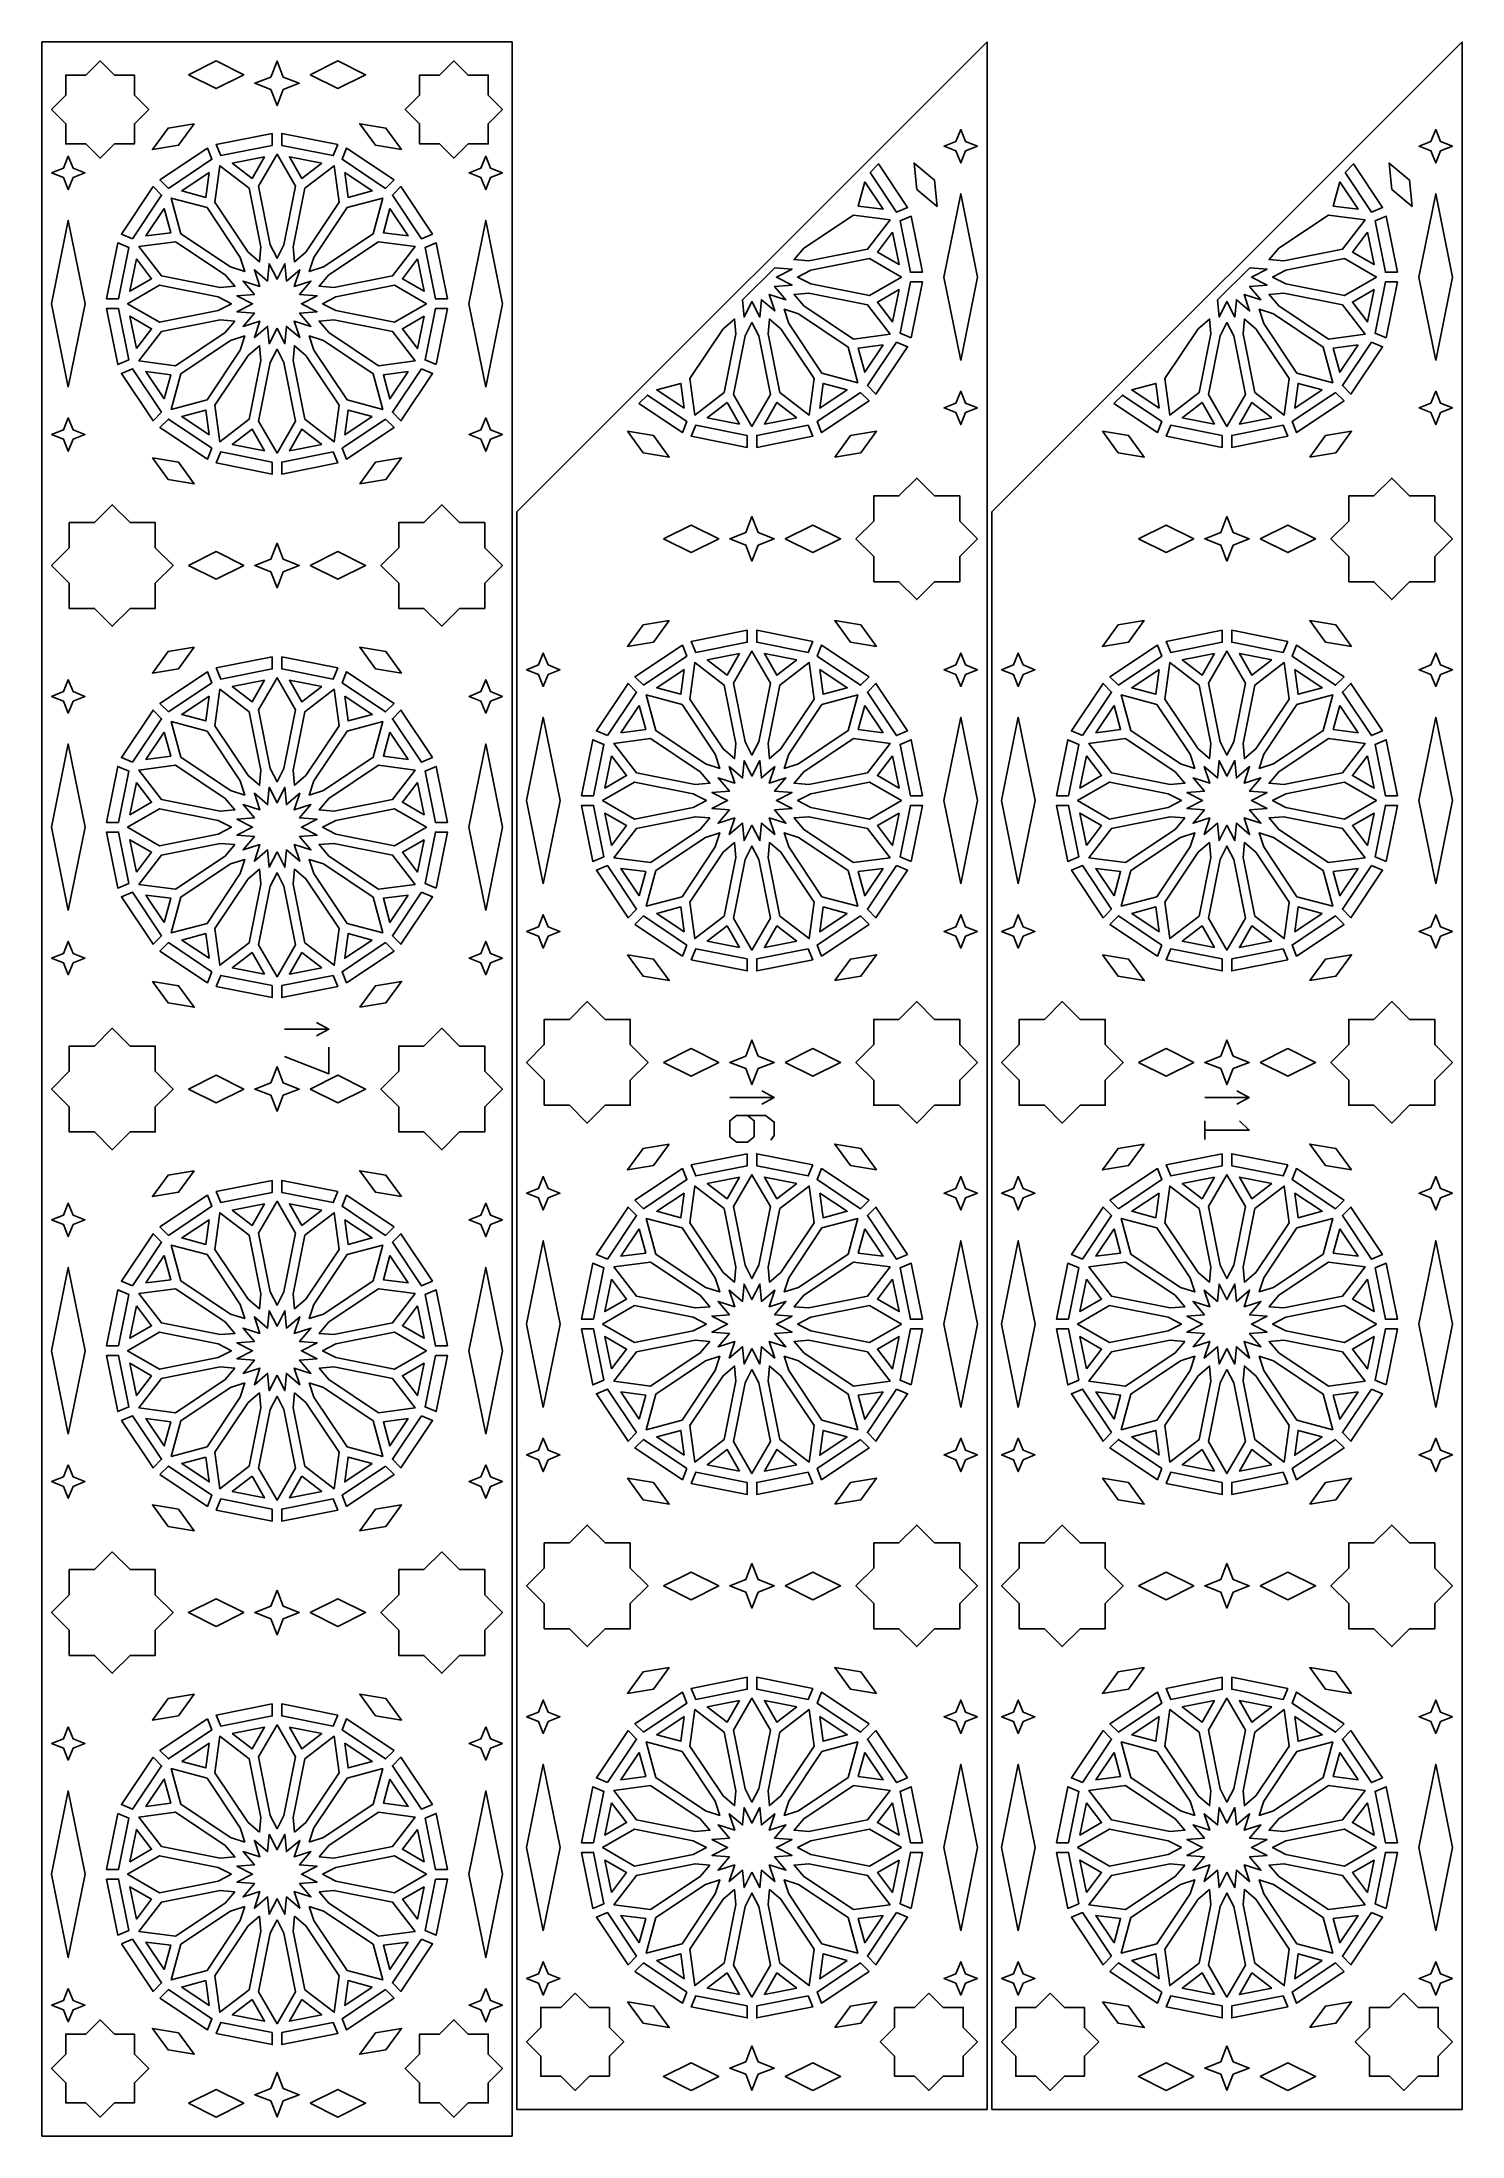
# Model space of a CAD drawing. Header units: millimetres. Extents: x 5 to 1153, y 742 to 2435.
import ezdxf

# ---------------------------------------------------------------- set-up
doc = ezdxf.new("R2010")
doc.units = ezdxf.units.MM
doc.layers.add('CUT', color=1, linetype='CONTINUOUS')
doc.layers.add('ENGRAVE', color=5, linetype='CONTINUOUS')

msp = doc.modelspace()

# ---------------------------------------------------------------- linework, layer by layer
at = {"layer": 'CUT'}
for points in [[(385.16, 2434.99), (385.16, 741.507), (5.01, 741.507), (5.01, 2434.99)], [(769.16, 2434.99), (769.16, 763.067), (389.01, 763.067), (389.01, 2054.84)], [(1153.16, 2434.99), (1153.16, 763.067), (773.01, 763.067), (773.01, 2054.84)], [(63.592, 2352.533), (79.867, 2352.533), (79.867, 2368.808), (91.376, 2380.317), (79.867, 2391.825), (79.867, 2408.1), (63.592, 2408.1), (52.083, 2419.609), (40.575, 2408.1), (24.3, 2408.1), (24.3, 2391.825), (12.791, 2380.317), (24.3, 2368.808), (24.3, 2352.533), (40.575, 2352.533), (52.083, 2341.024)], [(123.479, 2408.452), (145.837, 2397.273), (168.195, 2408.452), (145.837, 2419.631)], [(200.186, 2396.374), (213.121, 2401.475), (200.186, 2406.576), (195.085, 2419.511), (189.984, 2406.576), (177.049, 2401.475), (189.984, 2396.374), (195.085, 2383.439)], [(221.975, 2408.452), (244.333, 2397.273), (266.691, 2408.452), (244.333, 2419.631)], [(349.595, 2352.533), (365.87, 2352.533), (365.87, 2368.808), (377.379, 2380.317), (365.87, 2391.825), (365.87, 2408.1), (349.595, 2408.1), (338.087, 2419.609), (326.578, 2408.1), (310.303, 2408.1), (310.303, 2391.825), (298.794, 2380.317), (310.303, 2368.808), (310.303, 2352.533), (326.578, 2352.533), (338.087, 2341.024)], [(128.143, 2368.823), (106.978, 2365.255), (94.381, 2347.875), (115.547, 2351.443)], [(191.21, 2361.025), (145.94, 2352.02), (149.668, 2343.021), (191.21, 2351.285)], [(244.23, 2352.02), (198.96, 2361.025), (198.96, 2351.285), (240.502, 2343.021)], [(295.789, 2347.875), (283.192, 2365.255), (262.027, 2368.823), (274.623, 2351.443)], [(751.616, 2346.831), (761.281, 2350.642), (751.616, 2354.454), (747.805, 2364.118), (743.994, 2354.454), (734.329, 2350.642), (743.994, 2346.831), (747.805, 2337.166)], [(1135.616, 2346.831), (1145.281, 2350.642), (1135.616, 2354.454), (1131.805, 2364.118), (1127.994, 2354.454), (1118.329, 2350.642), (1127.994, 2346.831), (1131.805, 2337.166)], [(30.176, 2325.27), (39.841, 2329.082), (30.176, 2332.893), (26.365, 2342.558), (22.554, 2332.893), (12.889, 2329.082), (22.554, 2325.27), (26.365, 2315.606)], [(107.29, 2316.524), (142.508, 2340.055), (138.78, 2349.055), (100.403, 2323.411)], [(185.023, 2342.152), (158.879, 2336.952), (174.916, 2324.646)], [(200.59, 2270.788), (210.023, 2318.207), (195.085, 2344.08), (180.147, 2318.207), (189.58, 2270.788), (195.085, 2260.042)], [(231.291, 2336.952), (205.147, 2342.152), (215.254, 2324.646)], [(289.767, 2323.411), (251.39, 2349.055), (247.662, 2340.055), (282.88, 2316.524)], [(367.616, 2325.27), (377.281, 2329.082), (367.616, 2332.893), (363.805, 2342.558), (359.994, 2332.893), (350.329, 2329.082), (359.994, 2325.27), (363.805, 2315.606)], [(140.287, 2329.25), (118.122, 2314.441), (137.648, 2309.209)], [(181.978, 2269.276), (172.546, 2316.695), (148.844, 2334.881), (144.945, 2305.262), (171.807, 2265.062), (181.005, 2257.241)], [(218.363, 2265.062), (245.225, 2305.262), (241.326, 2334.881), (217.624, 2316.695), (208.192, 2269.276), (209.165, 2257.241)], [(249.883, 2329.25), (252.522, 2309.209), (272.048, 2314.441)], [(670.278, 2321.772), (665.046, 2302.246), (685.087, 2299.607)], [(674.513, 2329.382), (695.892, 2297.386), (704.891, 2301.114), (681.4, 2336.27)], [(728.793, 2301.911), (726.642, 2323.267), (710.14, 2336.992), (712.291, 2315.636)], [(1054.278, 2321.772), (1049.046, 2302.246), (1069.087, 2299.607)], [(1058.513, 2329.382), (1079.892, 2297.386), (1088.891, 2301.114), (1065.4, 2336.27)], [(1112.793, 2301.911), (1110.642, 2323.267), (1094.14, 2336.992), (1096.291, 2315.636)], [(78.278, 2275.826), (101.809, 2311.043), (94.923, 2317.931), (69.279, 2279.553)], [(165.363, 2260.756), (138.501, 2300.957), (109.644, 2308.689), (117.376, 2279.832), (157.577, 2252.971), (169.068, 2249.265)], [(232.593, 2252.971), (272.794, 2279.832), (280.526, 2308.689), (251.669, 2300.957), (224.807, 2260.756), (221.102, 2249.265)], [(320.891, 2279.553), (295.247, 2317.931), (288.361, 2311.043), (311.892, 2275.826)], [(747.805, 2177.455), (761.408, 2244.809), (747.805, 2312.163), (734.202, 2244.809)], [(1131.805, 2177.455), (1145.408, 2244.809), (1131.805, 2312.163), (1118.202, 2244.809)], [(26.365, 2155.894), (39.968, 2223.248), (26.365, 2290.603), (12.762, 2223.248)], [(103.892, 2300.211), (89.083, 2278.047), (109.124, 2280.685)], [(286.278, 2300.211), (281.046, 2280.685), (301.087, 2278.047)], [(363.805, 2155.894), (377.408, 2223.248), (363.805, 2290.603), (350.202, 2223.248)], [(625.113, 2257.916), (672.532, 2267.348), (690.718, 2291.05), (661.099, 2294.949), (620.898, 2268.087), (613.078, 2258.889)], [(716.862, 2248.684), (707.857, 2293.954), (698.858, 2290.226), (707.121, 2248.684)], [(1009.113, 2257.916), (1056.532, 2267.348), (1074.718, 2291.05), (1045.099, 2294.949), (1004.898, 2268.087), (997.078, 2258.889)], [(1100.862, 2248.684), (1091.857, 2293.954), (1082.858, 2290.226), (1091.121, 2248.684)], [(67.049, 2227.123), (75.312, 2268.665), (66.313, 2272.393), (57.308, 2227.123)], [(153.272, 2246.527), (113.071, 2273.388), (83.452, 2269.489), (101.638, 2245.787), (149.057, 2236.355), (161.092, 2237.329)], [(241.113, 2236.355), (288.532, 2245.787), (306.718, 2269.489), (277.099, 2273.388), (236.898, 2246.527), (229.078, 2237.329)], [(332.862, 2227.123), (323.857, 2272.393), (314.858, 2268.665), (323.121, 2227.123)], [(692.788, 2281.015), (680.483, 2264.978), (697.988, 2254.871)], [(1076.788, 2281.015), (1064.483, 2264.978), (1081.988, 2254.871)], [(81.382, 2259.455), (76.182, 2233.311), (93.687, 2243.417)], [(195.085, 2203.45), (201.523, 2190.887), (202.661, 2204.958), (213.417, 2195.814), (209.084, 2209.249), (222.52, 2204.917), (213.375, 2215.672), (227.446, 2216.811), (214.883, 2223.248), (227.446, 2229.686), (213.375, 2230.824), (222.52, 2241.58), (209.084, 2237.247), (213.417, 2250.683), (202.661, 2241.539), (201.523, 2255.61), (195.085, 2243.046), (188.647, 2255.61), (187.509, 2241.539), (176.753, 2250.683), (181.086, 2237.247), (167.65, 2241.58), (176.795, 2230.824), (162.724, 2229.686), (175.287, 2223.248), (162.724, 2216.811), (176.795, 2215.672), (167.65, 2204.917), (181.086, 2209.249), (176.753, 2195.814), (187.509, 2204.958), (188.647, 2190.887)], [(308.788, 2259.455), (296.483, 2243.417), (313.988, 2233.311)], [(571.524, 2226.338), (572.647, 2212.448), (579.085, 2225.011), (585.523, 2212.448), (586.661, 2226.519), (597.417, 2217.374), (593.084, 2230.81), (606.52, 2226.477), (597.375, 2237.233), (611.446, 2238.371), (598.883, 2244.809), (611.446, 2251.246), (597.556, 2252.37)], [(626.624, 2239.303), (674.044, 2229.871), (699.916, 2244.809), (674.044, 2259.747), (626.624, 2250.314), (615.878, 2244.809)], [(955.524, 2226.338), (956.647, 2212.448), (963.085, 2225.011), (969.523, 2212.448), (970.661, 2226.519), (981.417, 2217.374), (977.084, 2230.81), (990.52, 2226.477), (981.375, 2237.233), (995.446, 2238.371), (982.883, 2244.809), (995.446, 2251.246), (981.556, 2252.37)], [(1010.624, 2239.303), (1058.044, 2229.871), (1083.916, 2244.809), (1058.044, 2259.747), (1010.624, 2250.314), (999.878, 2244.809)], [(147.546, 2228.753), (100.126, 2238.186), (74.254, 2223.248), (100.126, 2208.311), (147.546, 2217.744), (158.292, 2223.248)], [(242.624, 2217.744), (290.044, 2208.311), (315.916, 2223.248), (290.044, 2238.186), (242.624, 2228.753), (231.878, 2223.248)], [(707.857, 2195.664), (716.862, 2240.934), (707.121, 2240.934), (698.858, 2199.392)], [(1091.857, 2195.664), (1100.862, 2240.934), (1091.121, 2240.934), (1082.858, 2199.392)], [(75.312, 2177.831), (67.049, 2219.373), (57.308, 2219.373), (66.313, 2174.103)], [(323.857, 2174.103), (332.862, 2219.373), (323.121, 2219.373), (314.858, 2177.831)], [(608.807, 2207.301), (635.669, 2167.1), (664.526, 2159.368), (656.794, 2188.225), (616.593, 2215.087), (605.102, 2218.792)], [(620.898, 2221.53), (661.099, 2194.669), (690.718, 2198.568), (672.532, 2222.27), (625.113, 2231.702), (613.078, 2230.729)], [(697.988, 2234.747), (680.483, 2224.64), (692.788, 2208.603)], [(992.807, 2207.301), (1019.669, 2167.1), (1048.526, 2159.368), (1040.794, 2188.225), (1000.593, 2215.087), (989.102, 2218.792)], [(1004.898, 2221.53), (1045.099, 2194.669), (1074.718, 2198.568), (1056.532, 2222.27), (1009.113, 2231.702), (997.078, 2230.729)], [(1081.988, 2234.747), (1064.483, 2224.64), (1076.788, 2208.603)], [(81.382, 2187.042), (93.687, 2203.079), (76.182, 2213.186)], [(161.092, 2209.168), (149.057, 2210.142), (101.638, 2200.71), (83.452, 2177.008), (113.071, 2173.109), (153.272, 2199.97)], [(236.898, 2199.97), (277.099, 2173.109), (306.718, 2177.008), (288.532, 2200.71), (241.113, 2210.142), (229.078, 2209.168)], [(313.988, 2213.186), (296.483, 2203.079), (308.788, 2187.042)], [(555.807, 2202.996), (528.945, 2162.795), (532.844, 2133.176), (556.546, 2151.362), (565.978, 2198.781), (565.005, 2210.816)], [(573.58, 2197.27), (564.147, 2149.85), (579.085, 2123.978), (594.023, 2149.85), (584.59, 2197.27), (579.085, 2208.015)], [(592.192, 2198.781), (601.624, 2151.362), (625.326, 2133.176), (629.225, 2162.795), (602.363, 2202.996), (593.165, 2210.816)], [(939.807, 2202.996), (912.945, 2162.795), (916.844, 2133.176), (940.546, 2151.362), (949.978, 2198.781), (949.005, 2210.816)], [(957.58, 2197.27), (948.147, 2149.85), (963.085, 2123.978), (978.023, 2149.85), (968.59, 2197.27), (963.085, 2208.015)], [(976.192, 2198.781), (985.624, 2151.362), (1009.326, 2133.176), (1013.225, 2162.795), (986.363, 2202.996), (977.165, 2210.816)], [(157.577, 2193.526), (117.376, 2166.664), (109.644, 2137.808), (138.501, 2145.54), (165.363, 2185.74), (169.068, 2197.231)], [(171.807, 2181.435), (144.945, 2141.234), (148.844, 2111.615), (172.546, 2129.801), (181.978, 2177.221), (181.005, 2189.255)], [(189.58, 2175.709), (180.147, 2128.29), (195.085, 2102.417), (210.023, 2128.29), (200.59, 2175.709), (195.085, 2186.455)], [(208.192, 2177.221), (217.624, 2129.801), (241.326, 2111.615), (245.225, 2141.234), (218.363, 2181.435), (209.165, 2189.255)], [(224.807, 2185.74), (251.669, 2145.54), (280.526, 2137.808), (272.794, 2166.664), (232.593, 2193.526), (221.102, 2197.231)], [(685.087, 2190.011), (665.046, 2187.372), (670.278, 2167.846)], [(695.892, 2192.232), (672.361, 2157.013), (679.247, 2150.127), (704.891, 2188.504)], [(1069.087, 2190.011), (1049.046, 2187.372), (1054.278, 2167.846)], [(1079.892, 2192.232), (1056.361, 2157.013), (1063.247, 2150.127), (1088.891, 2188.504)], [(101.809, 2135.454), (78.278, 2170.671), (69.279, 2166.944), (94.923, 2128.566)], [(103.892, 2146.286), (109.124, 2165.812), (89.083, 2168.45)], [(301.087, 2168.45), (281.046, 2165.812), (286.278, 2146.286)], [(311.892, 2170.671), (288.361, 2135.454), (295.247, 2128.566), (320.891, 2166.944)], [(524.287, 2138.807), (521.648, 2158.848), (502.122, 2153.616)], [(666.88, 2151.533), (631.662, 2128.002), (635.39, 2119.003), (673.767, 2144.647)], [(656.048, 2153.616), (636.522, 2158.848), (633.883, 2138.807)], [(751.616, 2135.164), (761.281, 2138.976), (751.616, 2142.787), (747.805, 2152.451), (743.994, 2142.787), (734.329, 2138.976), (743.994, 2135.164), (747.805, 2125.5)], [(908.287, 2138.807), (905.648, 2158.848), (886.122, 2153.616)], [(1050.88, 2151.533), (1015.662, 2128.002), (1019.39, 2119.003), (1057.767, 2144.647)], [(1040.048, 2153.616), (1020.522, 2158.848), (1017.883, 2138.807)], [(1135.616, 2135.164), (1145.281, 2138.976), (1135.616, 2142.787), (1131.805, 2152.451), (1127.994, 2142.787), (1118.329, 2138.976), (1127.994, 2135.164), (1131.805, 2125.5)], [(140.287, 2117.246), (137.648, 2137.287), (118.122, 2132.056)], [(272.048, 2132.056), (252.522, 2137.287), (249.883, 2117.246)], [(487.624, 2142.494), (522.78, 2119.003), (526.508, 2128.002), (494.512, 2149.381)], [(569.023, 2125.906), (558.916, 2143.411), (542.879, 2131.106)], [(615.291, 2131.106), (599.254, 2143.411), (589.147, 2125.906)], [(871.624, 2142.494), (906.78, 2119.003), (910.508, 2128.002), (878.512, 2149.381)], [(953.023, 2125.906), (942.916, 2143.411), (926.879, 2131.106)], [(999.291, 2131.106), (983.254, 2143.411), (973.147, 2125.906)], [(30.176, 2113.604), (39.841, 2117.415), (30.176, 2121.226), (26.365, 2130.891), (22.554, 2121.226), (12.889, 2117.415), (22.554, 2113.604), (26.365, 2103.939)], [(142.508, 2106.442), (107.29, 2129.973), (100.403, 2123.086), (138.78, 2097.442)], [(185.023, 2104.345), (174.916, 2121.851), (158.879, 2109.545)], [(231.291, 2109.545), (215.254, 2121.851), (205.147, 2104.345)], [(282.88, 2129.973), (247.662, 2106.442), (251.39, 2097.442), (289.767, 2123.086)], [(367.616, 2113.604), (377.281, 2117.415), (367.616, 2121.226), (363.805, 2130.891), (359.994, 2121.226), (350.329, 2117.415), (359.994, 2113.604), (363.805, 2103.939)], [(478.381, 2120.182), (490.978, 2102.803), (512.143, 2099.234), (499.547, 2116.614)], [(575.21, 2116.773), (533.668, 2125.036), (529.94, 2116.037), (575.21, 2107.032)], [(624.502, 2125.036), (582.96, 2116.773), (582.96, 2107.032), (628.23, 2116.037)], [(646.027, 2099.234), (667.192, 2102.803), (679.789, 2120.182), (658.623, 2116.614)], [(862.381, 2120.182), (874.978, 2102.803), (896.143, 2099.234), (883.547, 2116.614)], [(959.21, 2116.773), (917.668, 2125.036), (913.94, 2116.037), (959.21, 2107.032)], [(1008.502, 2125.036), (966.96, 2116.773), (966.96, 2107.032), (1012.23, 2116.037)], [(1030.027, 2099.234), (1051.192, 2102.803), (1063.789, 2120.182), (1042.623, 2116.614)], [(191.21, 2095.212), (149.668, 2103.475), (145.94, 2094.477), (191.21, 2085.471)], [(240.502, 2103.475), (198.96, 2095.212), (198.96, 2085.471), (244.23, 2094.477)], [(94.381, 2098.622), (106.978, 2081.242), (128.143, 2077.674), (115.547, 2095.053)], [(262.027, 2077.674), (283.192, 2081.242), (295.789, 2098.622), (274.623, 2095.053)], [(726.63, 1998.394), (746.986, 1998.394), (746.986, 2018.749), (761.379, 2033.142), (746.986, 2047.536), (746.986, 2067.891), (726.63, 2067.891), (712.237, 2082.284), (697.844, 2067.891), (677.488, 2067.891), (677.488, 2047.536), (663.095, 2033.142), (677.488, 2018.749), (677.488, 1998.394), (697.844, 1998.394), (712.237, 1984)], [(1110.63, 1998.394), (1130.986, 1998.394), (1130.986, 2018.749), (1145.379, 2033.142), (1130.986, 2047.536), (1130.986, 2067.891), (1110.63, 2067.891), (1096.237, 2082.284), (1081.844, 2067.891), (1061.488, 2067.891), (1061.488, 2047.536), (1047.095, 2033.142), (1061.488, 2018.749), (1061.488, 1998.394), (1081.844, 1998.394), (1096.237, 1984)], [(76.326, 1976.833), (96.682, 1976.833), (96.682, 1997.188), (111.075, 2011.582), (96.682, 2025.975), (96.682, 2046.33), (76.326, 2046.33), (61.933, 2060.724), (47.54, 2046.33), (27.184, 2046.33), (27.184, 2025.975), (12.791, 2011.582), (27.184, 1997.188), (27.184, 1976.833), (47.54, 1976.833), (61.933, 1962.44)], [(342.63, 1976.833), (362.986, 1976.833), (362.986, 1997.188), (377.379, 2011.582), (362.986, 2025.975), (362.986, 2046.33), (342.63, 2046.33), (328.237, 2060.724), (313.844, 2046.33), (293.488, 2046.33), (293.488, 2025.975), (279.095, 2011.582), (293.488, 1997.188), (293.488, 1976.833), (313.844, 1976.833), (328.237, 1962.44)], [(584.186, 2028.041), (597.121, 2033.142), (584.186, 2038.243), (579.085, 2051.178), (573.984, 2038.243), (561.049, 2033.142), (573.984, 2028.041), (579.085, 2015.106)], [(968.186, 2028.041), (981.121, 2033.142), (968.186, 2038.243), (963.085, 2051.178), (957.984, 2038.243), (945.049, 2033.142), (957.984, 2028.041), (963.085, 2015.106)], [(507.479, 2033.142), (529.837, 2021.963), (552.195, 2033.142), (529.837, 2044.322)], [(605.975, 2033.142), (628.333, 2021.963), (650.691, 2033.142), (628.333, 2044.322)], [(891.479, 2033.142), (913.837, 2021.963), (936.195, 2033.142), (913.837, 2044.322)], [(989.975, 2033.142), (1012.333, 2021.963), (1034.691, 2033.142), (1012.333, 2044.322)], [(123.479, 2011.582), (145.837, 2000.402), (168.195, 2011.582), (145.837, 2022.761)], [(200.186, 2006.481), (213.121, 2011.582), (200.186, 2016.683), (195.085, 2029.618), (189.984, 2016.683), (177.049, 2011.582), (189.984, 2006.481), (195.085, 1993.546)], [(221.975, 2011.582), (244.333, 2000.402), (266.691, 2011.582), (244.333, 2022.761)], [(512.143, 1967.05), (490.978, 1963.482), (478.381, 1946.102), (499.547, 1949.671)], [(679.789, 1946.102), (667.192, 1963.482), (646.027, 1967.05), (658.623, 1949.671)], [(896.143, 1967.05), (874.978, 1963.482), (862.381, 1946.102), (883.547, 1949.671)], [(1063.789, 1946.102), (1051.192, 1963.482), (1030.027, 1967.05), (1042.623, 1949.671)], [(575.21, 1959.253), (529.94, 1950.247), (533.668, 1941.249), (575.21, 1949.511)], [(628.23, 1950.247), (582.96, 1959.253), (582.96, 1949.511), (624.502, 1941.249)], [(959.21, 1959.253), (913.94, 1950.247), (917.668, 1941.249), (959.21, 1949.511)], [(1012.23, 1950.247), (966.96, 1959.253), (966.96, 1949.511), (1008.502, 1941.249)], [(128.143, 1945.49), (106.978, 1941.921), (94.381, 1924.542), (115.547, 1928.11)], [(191.21, 1937.692), (145.94, 1928.687), (149.668, 1919.688), (191.21, 1927.951)], [(244.23, 1928.687), (198.96, 1937.692), (198.96, 1927.951), (240.502, 1919.688)], [(295.789, 1924.542), (283.192, 1941.921), (262.027, 1945.49), (274.623, 1928.11)], [(414.176, 1923.498), (423.841, 1927.309), (414.176, 1931.12), (410.365, 1940.784), (406.554, 1931.12), (396.889, 1927.309), (406.554, 1923.498), (410.365, 1913.833)], [(491.29, 1914.75), (526.508, 1938.282), (522.78, 1947.282), (484.403, 1921.638)], [(565.978, 1867.503), (556.546, 1914.923), (532.844, 1933.109), (528.945, 1903.49), (555.807, 1863.289), (565.005, 1855.469)], [(569.023, 1940.379), (542.879, 1935.179), (558.916, 1922.872)], [(584.59, 1869.015), (594.023, 1916.434), (579.085, 1942.307), (564.147, 1916.434), (573.58, 1869.015), (579.085, 1858.269)], [(615.291, 1935.179), (589.147, 1940.379), (599.254, 1922.872)], [(602.363, 1863.289), (629.225, 1903.49), (625.326, 1933.109), (601.624, 1914.923), (592.192, 1867.503), (593.165, 1855.469)], [(673.767, 1921.638), (635.39, 1947.282), (631.662, 1938.282), (666.88, 1914.75)], [(751.616, 1923.498), (761.281, 1927.309), (751.616, 1931.12), (747.805, 1940.784), (743.994, 1931.12), (734.329, 1927.309), (743.994, 1923.498), (747.805, 1913.833)], [(798.176, 1923.498), (807.841, 1927.309), (798.176, 1931.12), (794.365, 1940.784), (790.554, 1931.12), (780.889, 1927.309), (790.554, 1923.498), (794.365, 1913.833)], [(875.29, 1914.75), (910.508, 1938.282), (906.78, 1947.282), (868.403, 1921.638)], [(949.978, 1867.503), (940.546, 1914.923), (916.844, 1933.109), (912.945, 1903.49), (939.807, 1863.289), (949.005, 1855.469)], [(953.023, 1940.379), (926.879, 1935.179), (942.916, 1922.872)], [(968.59, 1869.015), (978.023, 1916.434), (963.085, 1942.307), (948.147, 1916.434), (957.58, 1869.015), (963.085, 1858.269)], [(999.291, 1935.179), (973.147, 1940.379), (983.254, 1922.872)], [(986.363, 1863.289), (1013.225, 1903.49), (1009.326, 1933.109), (985.624, 1914.923), (976.192, 1867.503), (977.165, 1855.469)], [(1057.767, 1921.638), (1019.39, 1947.282), (1015.662, 1938.282), (1050.88, 1914.75)], [(1135.616, 1923.498), (1145.281, 1927.309), (1135.616, 1931.12), (1131.805, 1940.784), (1127.994, 1931.12), (1118.329, 1927.309), (1127.994, 1923.498), (1131.805, 1913.833)], [(30.176, 1901.937), (39.841, 1905.748), (30.176, 1909.56), (26.365, 1919.224), (22.554, 1909.56), (12.889, 1905.748), (22.554, 1901.937), (26.365, 1892.272)], [(107.29, 1893.191), (142.508, 1916.722), (138.78, 1925.721), (100.403, 1900.077)], [(185.023, 1918.818), (158.879, 1913.618), (174.916, 1901.313)], [(200.59, 1847.454), (210.023, 1894.874), (195.085, 1920.746), (180.147, 1894.874), (189.58, 1847.454), (195.085, 1836.708)], [(231.291, 1913.618), (205.147, 1918.818), (215.254, 1901.313)], [(289.767, 1900.077), (251.39, 1925.721), (247.662, 1916.722), (282.88, 1893.191)], [(367.616, 1901.937), (377.281, 1905.748), (367.616, 1909.56), (363.805, 1919.224), (359.994, 1909.56), (350.329, 1905.748), (359.994, 1901.937), (363.805, 1892.272)], [(462.278, 1874.053), (485.809, 1909.27), (478.923, 1916.158), (453.279, 1877.78)], [(524.287, 1927.478), (502.122, 1912.668), (521.648, 1907.437)], [(633.883, 1927.478), (636.522, 1907.437), (656.048, 1912.668)], [(704.891, 1877.78), (679.247, 1916.158), (672.361, 1909.27), (695.892, 1874.053)], [(846.278, 1874.053), (869.809, 1909.27), (862.923, 1916.158), (837.279, 1877.78)], [(908.287, 1927.478), (886.122, 1912.668), (905.648, 1907.437)], [(1017.883, 1927.478), (1020.522, 1907.437), (1040.048, 1912.668)], [(1088.891, 1877.78), (1063.247, 1916.158), (1056.361, 1909.27), (1079.892, 1874.053)], [(140.287, 1905.917), (118.122, 1891.108), (137.648, 1885.876)], [(181.978, 1845.943), (172.546, 1893.362), (148.844, 1911.548), (144.945, 1881.929), (171.807, 1841.728), (181.005, 1833.908)], [(218.363, 1841.728), (245.225, 1881.929), (241.326, 1911.548), (217.624, 1893.362), (208.192, 1845.943), (209.165, 1833.908)], [(249.883, 1905.917), (252.522, 1885.876), (272.048, 1891.108)], [(487.892, 1898.438), (473.083, 1876.274), (493.124, 1878.912)], [(549.363, 1858.984), (522.501, 1899.184), (493.644, 1906.916), (501.376, 1878.06), (541.577, 1851.198), (553.068, 1847.493)], [(616.593, 1851.198), (656.794, 1878.06), (664.526, 1906.916), (635.669, 1899.184), (608.807, 1858.984), (605.102, 1847.493)], [(670.278, 1898.438), (665.046, 1878.912), (685.087, 1876.274)], [(871.892, 1898.438), (857.083, 1876.274), (877.124, 1878.912)], [(933.363, 1858.984), (906.501, 1899.184), (877.644, 1906.916), (885.376, 1878.06), (925.577, 1851.198), (937.068, 1847.493)], [(1000.593, 1851.198), (1040.794, 1878.06), (1048.526, 1906.916), (1019.669, 1899.184), (992.807, 1858.984), (989.102, 1847.493)], [(1054.278, 1898.438), (1049.046, 1878.912), (1069.087, 1876.274)], [(78.278, 1852.492), (101.809, 1887.71), (94.923, 1894.597), (69.279, 1856.22)], [(165.363, 1837.423), (138.501, 1877.624), (109.644, 1885.356), (117.376, 1856.499), (157.577, 1829.637), (169.068, 1825.932)], [(232.593, 1829.637), (272.794, 1856.499), (280.526, 1885.356), (251.669, 1877.624), (224.807, 1837.423), (221.102, 1825.932)], [(320.891, 1856.22), (295.247, 1894.597), (288.361, 1887.71), (311.892, 1852.492)], [(410.365, 1754.121), (423.968, 1821.476), (410.365, 1888.83), (396.762, 1821.476)], [(747.805, 1754.121), (761.408, 1821.476), (747.805, 1888.83), (734.202, 1821.476)], [(794.365, 1754.121), (807.968, 1821.476), (794.365, 1888.83), (780.762, 1821.476)], [(1131.805, 1754.121), (1145.408, 1821.476), (1131.805, 1888.83), (1118.202, 1821.476)], [(26.365, 1732.561), (39.968, 1799.915), (26.365, 1867.269), (12.762, 1799.915)], [(103.892, 1876.878), (89.083, 1854.713), (109.124, 1857.352)], [(286.278, 1876.878), (281.046, 1857.352), (301.087, 1854.713)], [(363.805, 1732.561), (377.408, 1799.915), (363.805, 1867.269), (350.202, 1799.915)], [(451.049, 1825.351), (459.312, 1866.893), (450.313, 1870.621), (441.308, 1825.351)], [(537.272, 1844.754), (497.071, 1871.615), (467.452, 1867.716), (485.638, 1844.014), (533.057, 1834.582), (545.092, 1835.556)], [(625.113, 1834.582), (672.532, 1844.014), (690.718, 1867.716), (661.099, 1871.615), (620.898, 1844.754), (613.078, 1835.556)], [(716.862, 1825.351), (707.857, 1870.621), (698.858, 1866.893), (707.121, 1825.351)], [(835.049, 1825.351), (843.312, 1866.893), (834.313, 1870.621), (825.308, 1825.351)], [(921.272, 1844.754), (881.071, 1871.615), (851.452, 1867.716), (869.638, 1844.014), (917.057, 1834.582), (929.092, 1835.556)], [(1009.113, 1834.582), (1056.532, 1844.014), (1074.718, 1867.716), (1045.099, 1871.615), (1004.898, 1844.754), (997.078, 1835.556)], [(1100.862, 1825.351), (1091.857, 1870.621), (1082.858, 1866.893), (1091.121, 1825.351)], [(67.049, 1803.79), (75.312, 1845.332), (66.313, 1849.06), (57.308, 1803.79)], [(153.272, 1823.193), (113.071, 1850.055), (83.452, 1846.156), (101.638, 1822.454), (149.057, 1813.022), (161.092, 1813.995)], [(241.113, 1813.022), (288.532, 1822.454), (306.718, 1846.156), (277.099, 1850.055), (236.898, 1823.193), (229.078, 1813.995)], [(332.862, 1803.79), (323.857, 1849.06), (314.858, 1845.332), (323.121, 1803.79)], [(465.382, 1857.682), (460.182, 1831.538), (477.687, 1841.645)], [(579.085, 1801.678), (585.523, 1789.114), (586.661, 1803.185), (597.417, 1794.041), (593.084, 1807.477), (606.52, 1803.144), (597.375, 1813.9), (611.446, 1815.038), (598.883, 1821.476), (611.446, 1827.912), (597.375, 1829.052), (606.52, 1839.807), (593.084, 1835.475), (597.417, 1848.91), (586.661, 1839.766), (585.523, 1853.837), (579.085, 1841.273), (572.647, 1853.837), (571.509, 1839.766), (560.753, 1848.91), (565.086, 1835.475), (551.65, 1839.807), (560.795, 1829.052), (546.724, 1827.912), (559.287, 1821.476), (546.724, 1815.038), (560.795, 1813.9), (551.65, 1803.144), (565.086, 1807.477), (560.753, 1794.041), (571.509, 1803.185), (572.647, 1789.114)], [(692.788, 1857.682), (680.483, 1841.645), (697.988, 1831.538)], [(849.382, 1857.682), (844.182, 1831.538), (861.687, 1841.645)], [(963.085, 1801.678), (969.523, 1789.114), (970.661, 1803.185), (981.417, 1794.041), (977.084, 1807.477), (990.52, 1803.144), (981.375, 1813.9), (995.446, 1815.038), (982.883, 1821.476), (995.446, 1827.912), (981.375, 1829.052), (990.52, 1839.807), (977.084, 1835.475), (981.417, 1848.91), (970.661, 1839.766), (969.523, 1853.837), (963.085, 1841.273), (956.647, 1853.837), (955.509, 1839.766), (944.753, 1848.91), (949.086, 1835.475), (935.65, 1839.807), (944.795, 1829.052), (930.724, 1827.912), (943.287, 1821.476), (930.724, 1815.038), (944.795, 1813.9), (935.65, 1803.144), (949.086, 1807.477), (944.753, 1794.041), (955.509, 1803.185), (956.647, 1789.114)], [(1076.788, 1857.682), (1064.483, 1841.645), (1081.988, 1831.538)], [(81.382, 1836.121), (76.182, 1809.977), (93.687, 1820.084)], [(195.085, 1780.117), (201.523, 1767.554), (202.661, 1781.625), (213.417, 1772.48), (209.084, 1785.916), (222.52, 1781.583), (213.375, 1792.339), (227.446, 1793.477), (214.883, 1799.915), (227.446, 1806.353), (213.375, 1807.491), (222.52, 1818.247), (209.084, 1813.914), (213.417, 1827.35), (202.661, 1818.205), (201.523, 1832.276), (195.085, 1819.713), (188.647, 1832.276), (187.509, 1818.205), (176.753, 1827.35), (181.086, 1813.914), (167.65, 1818.247), (176.795, 1807.491), (162.724, 1806.353), (175.287, 1799.915), (162.724, 1793.477), (176.795, 1792.339), (167.65, 1781.583), (181.086, 1785.916), (176.753, 1772.48), (187.509, 1781.625), (188.647, 1767.554)], [(308.788, 1836.121), (296.483, 1820.084), (313.988, 1809.977)], [(531.546, 1826.98), (484.126, 1836.413), (458.254, 1821.476), (484.126, 1806.538), (531.546, 1815.97), (542.292, 1821.476)], [(626.624, 1815.97), (674.044, 1806.538), (699.916, 1821.476), (674.044, 1836.413), (626.624, 1826.98), (615.878, 1821.476)], [(915.546, 1826.98), (868.126, 1836.413), (842.254, 1821.476), (868.126, 1806.538), (915.546, 1815.97), (926.292, 1821.476)], [(1010.624, 1815.97), (1058.044, 1806.538), (1083.916, 1821.476), (1058.044, 1836.413), (1010.624, 1826.98), (999.878, 1821.476)], [(147.546, 1805.42), (100.126, 1814.853), (74.254, 1799.915), (100.126, 1784.977), (147.546, 1794.41), (158.292, 1799.915)], [(242.624, 1794.41), (290.044, 1784.977), (315.916, 1799.915), (290.044, 1814.853), (242.624, 1805.42), (231.878, 1799.915)], [(459.312, 1776.059), (451.049, 1817.601), (441.308, 1817.601), (450.313, 1772.331)], [(707.857, 1772.331), (716.862, 1817.601), (707.121, 1817.601), (698.858, 1776.059)], [(843.312, 1776.059), (835.049, 1817.601), (825.308, 1817.601), (834.313, 1772.331)], [(1091.857, 1772.331), (1100.862, 1817.601), (1091.121, 1817.601), (1082.858, 1776.059)], [(75.312, 1754.498), (67.049, 1796.04), (57.308, 1796.04), (66.313, 1750.77)], [(323.857, 1750.77), (332.862, 1796.04), (323.121, 1796.04), (314.858, 1754.498)], [(465.382, 1785.269), (477.687, 1801.307), (460.182, 1811.413)], [(545.092, 1807.395), (533.057, 1808.369), (485.638, 1798.937), (467.452, 1775.235), (497.071, 1771.336), (537.272, 1798.196)], [(541.577, 1791.753), (501.376, 1764.892), (493.644, 1736.035), (522.501, 1743.767), (549.363, 1783.968), (553.068, 1795.459)], [(608.807, 1783.968), (635.669, 1743.767), (664.526, 1736.035), (656.794, 1764.892), (616.593, 1791.753), (605.102, 1795.459)], [(620.898, 1798.196), (661.099, 1771.336), (690.718, 1775.235), (672.532, 1798.937), (625.113, 1808.369), (613.078, 1807.395)], [(697.988, 1811.413), (680.483, 1801.307), (692.788, 1785.269)], [(849.382, 1785.269), (861.687, 1801.307), (844.182, 1811.413)], [(929.092, 1807.395), (917.057, 1808.369), (869.638, 1798.937), (851.452, 1775.235), (881.071, 1771.336), (921.272, 1798.196)], [(925.577, 1791.753), (885.376, 1764.892), (877.644, 1736.035), (906.501, 1743.767), (933.363, 1783.968), (937.068, 1795.459)], [(992.807, 1783.968), (1019.669, 1743.767), (1048.526, 1736.035), (1040.794, 1764.892), (1000.593, 1791.753), (989.102, 1795.459)], [(1004.898, 1798.196), (1045.099, 1771.336), (1074.718, 1775.235), (1056.532, 1798.937), (1009.113, 1808.369), (997.078, 1807.395)], [(1081.988, 1811.413), (1064.483, 1801.307), (1076.788, 1785.269)], [(81.382, 1763.709), (93.687, 1779.746), (76.182, 1789.853)], [(161.092, 1785.835), (149.057, 1786.808), (101.638, 1777.376), (83.452, 1753.674), (113.071, 1749.775), (153.272, 1776.637)], [(236.898, 1776.637), (277.099, 1749.775), (306.718, 1753.674), (288.532, 1777.376), (241.113, 1786.808), (229.078, 1785.835)], [(313.988, 1789.853), (296.483, 1779.746), (308.788, 1763.709)], [(555.807, 1779.662), (528.945, 1739.462), (532.844, 1709.843), (556.546, 1728.029), (565.978, 1775.448), (565.005, 1787.483)], [(573.58, 1773.936), (564.147, 1726.517), (579.085, 1700.644), (594.023, 1726.517), (584.59, 1773.936), (579.085, 1784.681)], [(592.192, 1775.448), (601.624, 1728.029), (625.326, 1709.843), (629.225, 1739.462), (602.363, 1779.662), (593.165, 1787.483)], [(939.807, 1779.662), (912.945, 1739.462), (916.844, 1709.843), (940.546, 1728.029), (949.978, 1775.448), (949.005, 1787.483)], [(957.58, 1773.936), (948.147, 1726.517), (963.085, 1700.644), (978.023, 1726.517), (968.59, 1773.936), (963.085, 1784.681)], [(976.192, 1775.448), (985.624, 1728.029), (1009.326, 1709.843), (1013.225, 1739.462), (986.363, 1779.662), (977.165, 1787.483)], [(157.577, 1770.193), (117.376, 1743.331), (109.644, 1714.474), (138.501, 1722.206), (165.363, 1762.407), (169.068, 1773.898)], [(171.807, 1758.102), (144.945, 1717.901), (148.844, 1688.282), (172.546, 1706.468), (181.978, 1753.887), (181.005, 1765.922)], [(189.58, 1752.376), (180.147, 1704.956), (195.085, 1679.084), (210.023, 1704.956), (200.59, 1752.376), (195.085, 1763.122)], [(208.192, 1753.887), (217.624, 1706.468), (241.326, 1688.282), (245.225, 1717.901), (218.363, 1758.102), (209.165, 1765.922)], [(224.807, 1762.407), (251.669, 1722.206), (280.526, 1714.474), (272.794, 1743.331), (232.593, 1770.193), (221.102, 1773.898)], [(485.809, 1733.68), (462.278, 1768.898), (453.279, 1765.171), (478.923, 1726.793)], [(487.892, 1744.513), (493.124, 1764.039), (473.083, 1766.677)], [(685.087, 1766.677), (665.046, 1764.039), (670.278, 1744.513)], [(695.892, 1768.898), (672.361, 1733.68), (679.247, 1726.793), (704.891, 1765.171)], [(869.809, 1733.68), (846.278, 1768.898), (837.279, 1765.171), (862.923, 1726.793)], [(871.892, 1744.513), (877.124, 1764.039), (857.083, 1766.677)], [(1069.087, 1766.677), (1049.046, 1764.039), (1054.278, 1744.513)], [(1079.892, 1768.898), (1056.361, 1733.68), (1063.247, 1726.793), (1088.891, 1765.171)], [(101.809, 1712.12), (78.278, 1747.338), (69.279, 1743.61), (94.923, 1705.233)], [(103.892, 1722.952), (109.124, 1742.478), (89.083, 1745.117)], [(301.087, 1745.117), (281.046, 1742.478), (286.278, 1722.952)], [(311.892, 1747.338), (288.361, 1712.12), (295.247, 1705.233), (320.891, 1743.61)], [(414.176, 1711.831), (423.841, 1715.642), (414.176, 1719.454), (410.365, 1729.118), (406.554, 1719.454), (396.889, 1715.642), (406.554, 1711.831), (410.365, 1702.166)], [(526.508, 1704.669), (491.29, 1728.2), (484.403, 1721.313), (522.78, 1695.669)], [(524.287, 1715.474), (521.648, 1735.515), (502.122, 1730.283)], [(666.88, 1728.2), (631.662, 1704.669), (635.39, 1695.669), (673.767, 1721.313)], [(656.048, 1730.283), (636.522, 1735.515), (633.883, 1715.474)], [(751.616, 1711.831), (761.281, 1715.642), (751.616, 1719.454), (747.805, 1729.118), (743.994, 1719.454), (734.329, 1715.642), (743.994, 1711.831), (747.805, 1702.166)], [(798.176, 1711.831), (807.841, 1715.642), (798.176, 1719.454), (794.365, 1729.118), (790.554, 1719.454), (780.889, 1715.642), (790.554, 1711.831), (794.365, 1702.166)], [(910.508, 1704.669), (875.29, 1728.2), (868.403, 1721.313), (906.78, 1695.669)], [(908.287, 1715.474), (905.648, 1735.515), (886.122, 1730.283)], [(1050.88, 1728.2), (1015.662, 1704.669), (1019.39, 1695.669), (1057.767, 1721.313)], [(1040.048, 1730.283), (1020.522, 1735.515), (1017.883, 1715.474)], [(1135.616, 1711.831), (1145.281, 1715.642), (1135.616, 1719.454), (1131.805, 1729.118), (1127.994, 1719.454), (1118.329, 1715.642), (1127.994, 1711.831), (1131.805, 1702.166)], [(140.287, 1693.913), (137.648, 1713.954), (118.122, 1708.722)], [(272.048, 1708.722), (252.522, 1713.954), (249.883, 1693.913)], [(569.023, 1702.572), (558.916, 1720.078), (542.879, 1707.772)], [(615.291, 1707.772), (599.254, 1720.078), (589.147, 1702.572)], [(953.023, 1702.572), (942.916, 1720.078), (926.879, 1707.772)], [(999.291, 1707.772), (983.254, 1720.078), (973.147, 1702.572)], [(30.176, 1690.27), (39.841, 1694.082), (30.176, 1697.893), (26.365, 1707.558), (22.554, 1697.893), (12.889, 1694.082), (22.554, 1690.27), (26.365, 1680.606)], [(142.508, 1683.108), (107.29, 1706.639), (100.403, 1699.753), (138.78, 1674.109)], [(185.023, 1681.012), (174.916, 1698.517), (158.879, 1686.212)], [(231.291, 1686.212), (215.254, 1698.517), (205.147, 1681.012)], [(282.88, 1706.639), (247.662, 1683.108), (251.39, 1674.109), (289.767, 1699.753)], [(367.616, 1690.27), (377.281, 1694.082), (367.616, 1697.893), (363.805, 1707.558), (359.994, 1697.893), (350.329, 1694.082), (359.994, 1690.27), (363.805, 1680.606)], [(478.381, 1696.849), (490.978, 1679.469), (512.143, 1675.901), (499.547, 1693.281)], [(575.21, 1693.439), (533.668, 1701.703), (529.94, 1692.704), (575.21, 1683.699)], [(624.502, 1701.703), (582.96, 1693.439), (582.96, 1683.699), (628.23, 1692.704)], [(646.027, 1675.901), (667.192, 1679.469), (679.789, 1696.849), (658.623, 1693.281)], [(862.381, 1696.849), (874.978, 1679.469), (896.143, 1675.901), (883.547, 1693.281)], [(959.21, 1693.439), (917.668, 1701.703), (913.94, 1692.704), (959.21, 1683.699)], [(1008.502, 1701.703), (966.96, 1693.439), (966.96, 1683.699), (1012.23, 1692.704)], [(1030.027, 1675.901), (1051.192, 1679.469), (1063.789, 1696.849), (1042.623, 1693.281)], [(191.21, 1671.879), (149.668, 1680.142), (145.94, 1671.143), (191.21, 1662.138)], [(240.502, 1680.142), (198.96, 1671.879), (198.96, 1662.138), (244.23, 1671.143)], [(94.381, 1675.288), (106.978, 1657.909), (128.143, 1654.34), (115.547, 1671.72)], [(262.027, 1654.34), (283.192, 1657.909), (295.789, 1675.288), (274.623, 1671.72)], [(460.326, 1575.06), (480.682, 1575.06), (480.682, 1595.416), (495.075, 1609.809), (480.682, 1624.202), (480.682, 1644.558), (460.326, 1644.558), (445.933, 1658.951), (431.54, 1644.558), (411.184, 1644.558), (411.184, 1624.202), (396.791, 1609.809), (411.184, 1595.416), (411.184, 1575.06), (431.54, 1575.06), (445.933, 1560.667)], [(726.63, 1575.06), (746.986, 1575.06), (746.986, 1595.416), (761.379, 1609.809), (746.986, 1624.202), (746.986, 1644.558), (726.63, 1644.558), (712.237, 1658.951), (697.844, 1644.558), (677.488, 1644.558), (677.488, 1624.202), (663.095, 1609.809), (677.488, 1595.416), (677.488, 1575.06), (697.844, 1575.06), (712.237, 1560.667)], [(844.326, 1575.06), (864.682, 1575.06), (864.682, 1595.416), (879.075, 1609.809), (864.682, 1624.202), (864.682, 1644.558), (844.326, 1644.558), (829.933, 1658.951), (815.54, 1644.558), (795.184, 1644.558), (795.184, 1624.202), (780.791, 1609.809), (795.184, 1595.416), (795.184, 1575.06), (815.54, 1575.06), (829.933, 1560.667)], [(1110.63, 1575.06), (1130.986, 1575.06), (1130.986, 1595.416), (1145.379, 1609.809), (1130.986, 1624.202), (1130.986, 1644.558), (1110.63, 1644.558), (1096.237, 1658.951), (1081.844, 1644.558), (1061.488, 1644.558), (1061.488, 1624.202), (1047.095, 1609.809), (1061.488, 1595.416), (1061.488, 1575.06), (1081.844, 1575.06), (1096.237, 1560.667)], [(76.326, 1553.5), (96.682, 1553.5), (96.682, 1573.855), (111.075, 1588.248), (96.682, 1602.642), (96.682, 1622.997), (76.326, 1622.997), (61.933, 1637.39), (47.54, 1622.997), (27.184, 1622.997), (27.184, 1602.642), (12.791, 1588.248), (27.184, 1573.855), (27.184, 1553.5), (47.54, 1553.5), (61.933, 1539.106)], [(342.63, 1553.5), (362.986, 1553.5), (362.986, 1573.855), (377.379, 1588.248), (362.986, 1602.642), (362.986, 1622.997), (342.63, 1622.997), (328.237, 1637.39), (313.844, 1622.997), (293.488, 1622.997), (293.488, 1602.642), (279.095, 1588.248), (293.488, 1573.855), (293.488, 1553.5), (313.844, 1553.5), (328.237, 1539.106)], [(584.186, 1604.708), (597.121, 1609.809), (584.186, 1614.91), (579.085, 1627.845), (573.984, 1614.91), (561.049, 1609.809), (573.984, 1604.708), (579.085, 1591.773)], [(968.186, 1604.708), (981.121, 1609.809), (968.186, 1614.91), (963.085, 1627.845), (957.984, 1614.91), (945.049, 1609.809), (957.984, 1604.708), (963.085, 1591.773)], [(507.479, 1609.809), (529.837, 1598.63), (552.195, 1609.809), (529.837, 1620.988)], [(605.975, 1609.809), (628.333, 1598.63), (650.691, 1609.809), (628.333, 1620.988)], [(891.479, 1609.809), (913.837, 1598.63), (936.195, 1609.809), (913.837, 1620.988)], [(989.975, 1609.809), (1012.333, 1598.63), (1034.691, 1609.809), (1012.333, 1620.988)], [(123.479, 1588.248), (145.837, 1577.069), (168.195, 1588.248), (145.837, 1599.428)], [(200.186, 1583.147), (213.121, 1588.248), (200.186, 1593.349), (195.085, 1606.284), (189.984, 1593.349), (177.049, 1588.248), (189.984, 1583.147), (195.085, 1570.212)], [(221.975, 1588.248), (244.333, 1577.069), (266.691, 1588.248), (244.333, 1599.428)], [(512.143, 1543.717), (490.978, 1540.149), (478.381, 1522.769), (499.547, 1526.337)], [(679.789, 1522.769), (667.192, 1540.149), (646.027, 1543.717), (658.623, 1526.337)], [(896.143, 1543.717), (874.978, 1540.149), (862.381, 1522.769), (883.547, 1526.337)], [(1063.789, 1522.769), (1051.192, 1540.149), (1030.027, 1543.717), (1042.623, 1526.337)], [(575.21, 1535.919), (529.94, 1526.914), (533.668, 1517.915), (575.21, 1526.178)], [(628.23, 1526.914), (582.96, 1535.919), (582.96, 1526.178), (624.502, 1517.915)], [(959.21, 1535.919), (913.94, 1526.914), (917.668, 1517.915), (959.21, 1526.178)], [(1012.23, 1526.914), (966.96, 1535.919), (966.96, 1526.178), (1008.502, 1517.915)], [(128.143, 1522.156), (106.978, 1518.588), (94.381, 1501.208), (115.547, 1504.777)], [(191.21, 1514.359), (145.94, 1505.353), (149.668, 1496.355), (191.21, 1504.618)], [(244.23, 1505.353), (198.96, 1514.359), (198.96, 1504.618), (240.502, 1496.355)], [(295.789, 1501.208), (283.192, 1518.588), (262.027, 1522.156), (274.623, 1504.777)], [(414.176, 1500.164), (423.841, 1503.976), (414.176, 1507.787), (410.365, 1517.451), (406.554, 1507.787), (396.889, 1503.976), (406.554, 1500.164), (410.365, 1490.5)], [(491.29, 1491.417), (526.508, 1514.949), (522.78, 1523.949), (484.403, 1498.305)], [(565.978, 1444.17), (556.546, 1491.589), (532.844, 1509.775), (528.945, 1480.156), (555.807, 1439.956), (565.005, 1432.135)], [(569.023, 1517.046), (542.879, 1511.846), (558.916, 1499.539)], [(584.59, 1445.682), (594.023, 1493.101), (579.085, 1518.974), (564.147, 1493.101), (573.58, 1445.682), (579.085, 1434.936)], [(615.291, 1511.846), (589.147, 1517.046), (599.254, 1499.539)], [(602.363, 1439.956), (629.225, 1480.156), (625.326, 1509.775), (601.624, 1491.589), (592.192, 1444.17), (593.165, 1432.135)], [(673.767, 1498.305), (635.39, 1523.949), (631.662, 1514.949), (666.88, 1491.417)], [(751.616, 1500.164), (761.281, 1503.976), (751.616, 1507.787), (747.805, 1517.451), (743.994, 1507.787), (734.329, 1503.976), (743.994, 1500.164), (747.805, 1490.5)], [(798.176, 1500.164), (807.841, 1503.976), (798.176, 1507.787), (794.365, 1517.451), (790.554, 1507.787), (780.889, 1503.976), (790.554, 1500.164), (794.365, 1490.5)], [(875.29, 1491.417), (910.508, 1514.949), (906.78, 1523.949), (868.403, 1498.305)], [(949.978, 1444.17), (940.546, 1491.589), (916.844, 1509.775), (912.945, 1480.156), (939.807, 1439.956), (949.005, 1432.135)], [(953.023, 1517.046), (926.879, 1511.846), (942.916, 1499.539)], [(968.59, 1445.682), (978.023, 1493.101), (963.085, 1518.974), (948.147, 1493.101), (957.58, 1445.682), (963.085, 1434.936)], [(999.291, 1511.846), (973.147, 1517.046), (983.254, 1499.539)], [(986.363, 1439.956), (1013.225, 1480.156), (1009.326, 1509.775), (985.624, 1491.589), (976.192, 1444.17), (977.165, 1432.135)], [(1057.767, 1498.305), (1019.39, 1523.949), (1015.662, 1514.949), (1050.88, 1491.417)], [(1135.616, 1500.164), (1145.281, 1503.976), (1135.616, 1507.787), (1131.805, 1517.451), (1127.994, 1507.787), (1118.329, 1503.976), (1127.994, 1500.164), (1131.805, 1490.5)], [(30.176, 1478.604), (39.841, 1482.415), (30.176, 1486.226), (26.365, 1495.891), (22.554, 1486.226), (12.889, 1482.415), (22.554, 1478.604), (26.365, 1468.939)], [(107.29, 1469.857), (142.508, 1493.388), (138.78, 1502.388), (100.403, 1476.744)], [(185.023, 1495.485), (158.879, 1490.285), (174.916, 1477.979)], [(200.59, 1424.121), (210.023, 1471.54), (195.085, 1497.413), (180.147, 1471.54), (189.58, 1424.121), (195.085, 1413.375)], [(231.291, 1490.285), (205.147, 1495.485), (215.254, 1477.979)], [(289.767, 1476.744), (251.39, 1502.388), (247.662, 1493.388), (282.88, 1469.857)], [(367.616, 1478.604), (377.281, 1482.415), (367.616, 1486.226), (363.805, 1495.891), (359.994, 1486.226), (350.329, 1482.415), (359.994, 1478.604), (363.805, 1468.939)], [(462.278, 1450.72), (485.809, 1485.937), (478.923, 1492.825), (453.279, 1454.447)], [(524.287, 1504.144), (502.122, 1489.335), (521.648, 1484.103)], [(633.883, 1504.144), (636.522, 1484.103), (656.048, 1489.335)], [(704.891, 1454.447), (679.247, 1492.825), (672.361, 1485.937), (695.892, 1450.72)], [(846.278, 1450.72), (869.809, 1485.937), (862.923, 1492.825), (837.279, 1454.447)], [(908.287, 1504.144), (886.122, 1489.335), (905.648, 1484.103)], [(1017.883, 1504.144), (1020.522, 1484.103), (1040.048, 1489.335)], [(1088.891, 1454.447), (1063.247, 1492.825), (1056.361, 1485.937), (1079.892, 1450.72)], [(140.287, 1482.584), (118.122, 1467.774), (137.648, 1462.543)], [(181.978, 1422.609), (172.546, 1470.029), (148.844, 1488.215), (144.945, 1458.596), (171.807, 1418.395), (181.005, 1410.575)], [(218.363, 1418.395), (245.225, 1458.596), (241.326, 1488.215), (217.624, 1470.029), (208.192, 1422.609), (209.165, 1410.575)], [(249.883, 1482.584), (252.522, 1462.543), (272.048, 1467.774)], [(487.892, 1475.105), (473.083, 1452.941), (493.124, 1455.579)], [(549.363, 1435.65), (522.501, 1475.851), (493.644, 1483.583), (501.376, 1454.726), (541.577, 1427.865), (553.068, 1424.159)], [(616.593, 1427.865), (656.794, 1454.726), (664.526, 1483.583), (635.669, 1475.851), (608.807, 1435.65), (605.102, 1424.159)], [(670.278, 1475.105), (665.046, 1455.579), (685.087, 1452.941)], [(871.892, 1475.105), (857.083, 1452.941), (877.124, 1455.579)], [(933.363, 1435.65), (906.501, 1475.851), (877.644, 1483.583), (885.376, 1454.726), (925.577, 1427.865), (937.068, 1424.159)], [(1000.593, 1427.865), (1040.794, 1454.726), (1048.526, 1483.583), (1019.669, 1475.851), (992.807, 1435.65), (989.102, 1424.159)], [(1054.278, 1475.105), (1049.046, 1455.579), (1069.087, 1452.941)], [(78.278, 1429.159), (101.809, 1464.376), (94.923, 1471.264), (69.279, 1432.886)], [(165.363, 1414.09), (138.501, 1454.29), (109.644, 1462.022), (117.376, 1433.166), (157.577, 1406.304), (169.068, 1402.599)], [(232.593, 1406.304), (272.794, 1433.166), (280.526, 1462.022), (251.669, 1454.29), (224.807, 1414.09), (221.102, 1402.599)], [(320.891, 1432.886), (295.247, 1471.264), (288.361, 1464.376), (311.892, 1429.159)], [(410.365, 1330.788), (423.968, 1398.142), (410.365, 1465.497), (396.762, 1398.142)], [(747.805, 1330.788), (761.408, 1398.142), (747.805, 1465.497), (734.202, 1398.142)], [(794.365, 1330.788), (807.968, 1398.142), (794.365, 1465.497), (780.762, 1398.142)], [(1131.805, 1330.788), (1145.408, 1398.142), (1131.805, 1465.497), (1118.202, 1398.142)], [(26.365, 1309.227), (39.968, 1376.582), (26.365, 1443.936), (12.762, 1376.582)], [(103.892, 1453.544), (89.083, 1431.38), (109.124, 1434.018)], [(286.278, 1453.544), (281.046, 1434.018), (301.087, 1431.38)], [(363.805, 1309.227), (377.408, 1376.582), (363.805, 1443.936), (350.202, 1376.582)], [(451.049, 1402.017), (459.312, 1443.559), (450.313, 1447.287), (441.308, 1402.017)], [(537.272, 1421.421), (497.071, 1448.282), (467.452, 1444.383), (485.638, 1420.681), (533.057, 1411.249), (545.092, 1412.223)], [(625.113, 1411.249), (672.532, 1420.681), (690.718, 1444.383), (661.099, 1448.282), (620.898, 1421.421), (613.078, 1412.223)], [(716.862, 1402.017), (707.857, 1447.287), (698.858, 1443.559), (707.121, 1402.017)], [(835.049, 1402.017), (843.312, 1443.559), (834.313, 1447.287), (825.308, 1402.017)], [(921.272, 1421.421), (881.071, 1448.282), (851.452, 1444.383), (869.638, 1420.681), (917.057, 1411.249), (929.092, 1412.223)], [(1009.113, 1411.249), (1056.532, 1420.681), (1074.718, 1444.383), (1045.099, 1448.282), (1004.898, 1421.421), (997.078, 1412.223)], [(1100.862, 1402.017), (1091.857, 1447.287), (1082.858, 1443.559), (1091.121, 1402.017)], [(67.049, 1380.457), (75.312, 1421.999), (66.313, 1425.727), (57.308, 1380.457)], [(153.272, 1399.86), (113.071, 1426.721), (83.452, 1422.822), (101.638, 1399.12), (149.057, 1389.688), (161.092, 1390.662)], [(241.113, 1389.688), (288.532, 1399.12), (306.718, 1422.822), (277.099, 1426.721), (236.898, 1399.86), (229.078, 1390.662)], [(332.862, 1380.457), (323.857, 1425.727), (314.858, 1421.999), (323.121, 1380.457)], [(465.382, 1434.349), (460.182, 1408.205), (477.687, 1418.311)], [(579.085, 1378.344), (585.523, 1365.781), (586.661, 1379.852), (597.417, 1370.708), (593.084, 1384.143), (606.52, 1379.811), (597.375, 1390.566), (611.446, 1391.705), (598.883, 1398.142), (611.446, 1404.579), (597.375, 1405.718), (606.52, 1416.474), (593.084, 1412.141), (597.417, 1425.577), (586.661, 1416.433), (585.523, 1430.504), (579.085, 1417.939), (572.647, 1430.504), (571.509, 1416.433), (560.753, 1425.577), (565.086, 1412.141), (551.65, 1416.474), (560.795, 1405.718), (546.724, 1404.579), (559.287, 1398.142), (546.724, 1391.705), (560.795, 1390.566), (551.65, 1379.811), (565.086, 1384.143), (560.753, 1370.708), (571.509, 1379.852), (572.647, 1365.781)], [(692.788, 1434.349), (680.483, 1418.311), (697.988, 1408.205)], [(849.382, 1434.349), (844.182, 1408.205), (861.687, 1418.311)], [(963.085, 1378.344), (969.523, 1365.781), (970.661, 1379.852), (981.417, 1370.708), (977.084, 1384.143), (990.52, 1379.811), (981.375, 1390.566), (995.446, 1391.705), (982.883, 1398.142), (995.446, 1404.579), (981.375, 1405.718), (990.52, 1416.474), (977.084, 1412.141), (981.417, 1425.577), (970.661, 1416.433), (969.523, 1430.504), (963.085, 1417.939), (956.647, 1430.504), (955.509, 1416.433), (944.753, 1425.577), (949.086, 1412.141), (935.65, 1416.474), (944.795, 1405.718), (930.724, 1404.579), (943.287, 1398.142), (930.724, 1391.705), (944.795, 1390.566), (935.65, 1379.811), (949.086, 1384.143), (944.753, 1370.708), (955.509, 1379.852), (956.647, 1365.781)], [(1076.788, 1434.349), (1064.483, 1418.311), (1081.988, 1408.205)], [(81.382, 1412.788), (76.182, 1386.644), (93.687, 1396.751)], [(195.085, 1356.784), (201.523, 1344.22), (202.661, 1358.291), (213.417, 1349.147), (209.084, 1362.583), (222.52, 1358.25), (213.375, 1369.006), (227.446, 1370.144), (214.883, 1376.582), (227.446, 1383.019), (213.375, 1384.158), (222.52, 1394.913), (209.084, 1390.581), (213.417, 1404.016), (202.661, 1394.872), (201.523, 1408.943), (195.085, 1396.38), (188.647, 1408.943), (187.509, 1394.872), (176.753, 1404.016), (181.086, 1390.581), (167.65, 1394.913), (176.795, 1384.158), (162.724, 1383.019), (175.287, 1376.582), (162.724, 1370.144), (176.795, 1369.006), (167.65, 1358.25), (181.086, 1362.583), (176.753, 1349.147), (187.509, 1358.291), (188.647, 1344.22)], [(308.788, 1412.788), (296.483, 1396.751), (313.988, 1386.644)], [(531.546, 1403.647), (484.126, 1413.08), (458.254, 1398.142), (484.126, 1383.205), (531.546, 1392.637), (542.292, 1398.142)], [(626.624, 1392.637), (674.044, 1383.205), (699.916, 1398.142), (674.044, 1413.08), (626.624, 1403.647), (615.878, 1398.142)], [(915.546, 1403.647), (868.126, 1413.08), (842.254, 1398.142), (868.126, 1383.205), (915.546, 1392.637), (926.292, 1398.142)], [(1010.624, 1392.637), (1058.044, 1383.205), (1083.916, 1398.142), (1058.044, 1413.08), (1010.624, 1403.647), (999.878, 1398.142)], [(147.546, 1382.086), (100.126, 1391.519), (74.254, 1376.582), (100.126, 1361.644), (147.546, 1371.077), (158.292, 1376.582)], [(242.624, 1371.077), (290.044, 1361.644), (315.916, 1376.582), (290.044, 1391.519), (242.624, 1382.086), (231.878, 1376.582)], [(459.312, 1352.725), (451.049, 1394.267), (441.308, 1394.267), (450.313, 1348.997)], [(707.857, 1348.997), (716.862, 1394.267), (707.121, 1394.267), (698.858, 1352.725)], [(843.312, 1352.725), (835.049, 1394.267), (825.308, 1394.267), (834.313, 1348.997)], [(1091.857, 1348.997), (1100.862, 1394.267), (1091.121, 1394.267), (1082.858, 1352.725)], [(57.308, 1372.707), (66.313, 1327.437), (75.312, 1331.165), (67.049, 1372.707)], [(323.121, 1372.707), (314.858, 1331.165), (323.857, 1327.437), (332.862, 1372.707)], [(465.382, 1361.936), (477.687, 1377.973), (460.182, 1388.08)], [(545.092, 1384.062), (533.057, 1385.036), (485.638, 1375.604), (467.452, 1351.902), (497.071, 1348.003), (537.272, 1374.863)], [(541.577, 1368.42), (501.376, 1341.558), (493.644, 1312.702), (522.501, 1320.434), (549.363, 1360.634), (553.068, 1372.125)], [(608.807, 1360.634), (635.669, 1320.434), (664.526, 1312.702), (656.794, 1341.558), (616.593, 1368.42), (605.102, 1372.125)], [(620.898, 1374.863), (661.099, 1348.003), (690.718, 1351.902), (672.532, 1375.604), (625.113, 1385.036), (613.078, 1384.062)], [(697.988, 1388.08), (680.483, 1377.973), (692.788, 1361.936)], [(849.382, 1361.936), (861.687, 1377.973), (844.182, 1388.08)], [(929.092, 1384.062), (917.057, 1385.036), (869.638, 1375.604), (851.452, 1351.902), (881.071, 1348.003), (921.272, 1374.863)], [(925.577, 1368.42), (885.376, 1341.558), (877.644, 1312.702), (906.501, 1320.434), (933.363, 1360.634), (937.068, 1372.125)], [(992.807, 1360.634), (1019.669, 1320.434), (1048.526, 1312.702), (1040.794, 1341.558), (1000.593, 1368.42), (989.102, 1372.125)], [(1004.898, 1374.863), (1045.099, 1348.003), (1074.718, 1351.902), (1056.532, 1375.604), (1009.113, 1385.036), (997.078, 1384.062)], [(1081.988, 1388.08), (1064.483, 1377.973), (1076.788, 1361.936)], [(93.687, 1356.413), (76.182, 1366.519), (81.382, 1340.375)], [(161.092, 1362.501), (149.057, 1363.475), (101.638, 1354.043), (83.452, 1330.341), (113.071, 1326.442), (153.272, 1353.303)], [(229.078, 1362.501), (236.898, 1353.303), (277.099, 1326.442), (306.718, 1330.341), (288.532, 1354.043), (241.113, 1363.475)], [(313.988, 1366.519), (296.483, 1356.413), (308.788, 1340.375)], [(555.807, 1356.329), (528.945, 1316.128), (532.844, 1286.509), (556.546, 1304.695), (565.978, 1352.115), (565.005, 1364.149)], [(573.58, 1350.603), (564.147, 1303.184), (579.085, 1277.311), (594.023, 1303.184), (584.59, 1350.603), (579.085, 1361.348)], [(592.192, 1352.115), (601.624, 1304.695), (625.326, 1286.509), (629.225, 1316.128), (602.363, 1356.329), (593.165, 1364.149)], [(939.807, 1356.329), (912.945, 1316.128), (916.844, 1286.509), (940.546, 1304.695), (949.978, 1352.115), (949.005, 1364.149)], [(957.58, 1350.603), (948.147, 1303.184), (963.085, 1277.311), (978.023, 1303.184), (968.59, 1350.603), (963.085, 1361.348)], [(976.192, 1352.115), (985.624, 1304.695), (1009.326, 1286.509), (1013.225, 1316.128), (986.363, 1356.329), (977.165, 1364.149)], [(169.068, 1350.565), (157.577, 1346.859), (117.376, 1319.998), (109.644, 1291.141), (138.501, 1298.873), (165.363, 1339.074)], [(181.005, 1342.589), (171.807, 1334.768), (144.945, 1294.568), (148.844, 1264.949), (172.546, 1283.135), (181.978, 1330.554)], [(195.085, 1339.788), (189.58, 1329.042), (180.147, 1281.623), (195.085, 1255.75), (210.023, 1281.623), (200.59, 1329.042)], [(209.165, 1342.589), (208.192, 1330.554), (217.624, 1283.135), (241.326, 1264.949), (245.225, 1294.568), (218.363, 1334.768)], [(221.102, 1350.565), (224.807, 1339.074), (251.669, 1298.873), (280.526, 1291.141), (272.794, 1319.998), (232.593, 1346.859)], [(485.809, 1310.347), (462.278, 1345.565), (453.279, 1341.838), (478.923, 1303.46)], [(487.892, 1321.18), (493.124, 1340.706), (473.083, 1343.344)], [(685.087, 1343.344), (665.046, 1340.706), (670.278, 1321.18)], [(695.892, 1345.565), (672.361, 1310.347), (679.247, 1303.46), (704.891, 1341.838)], [(869.809, 1310.347), (846.278, 1345.565), (837.279, 1341.838), (862.923, 1303.46)], [(871.892, 1321.18), (877.124, 1340.706), (857.083, 1343.344)], [(1069.087, 1343.344), (1049.046, 1340.706), (1054.278, 1321.18)], [(1079.892, 1345.565), (1056.361, 1310.347), (1063.247, 1303.46), (1088.891, 1341.838)], [(69.279, 1320.277), (94.923, 1281.899), (101.809, 1288.787), (78.278, 1324.004)], [(109.124, 1319.145), (89.083, 1321.783), (103.892, 1299.619)], [(301.087, 1321.783), (281.046, 1319.145), (286.278, 1299.619)], [(311.892, 1324.004), (288.361, 1288.787), (295.247, 1281.899), (320.891, 1320.277)], [(414.176, 1288.498), (423.841, 1292.309), (414.176, 1296.12), (410.365, 1305.784), (406.554, 1296.12), (396.889, 1292.309), (406.554, 1288.498), (410.365, 1278.833)], [(526.508, 1281.336), (491.29, 1304.867), (484.403, 1297.98), (522.78, 1272.336)], [(524.287, 1292.14), (521.648, 1312.181), (502.122, 1306.95)], [(666.88, 1304.867), (631.662, 1281.336), (635.39, 1272.336), (673.767, 1297.98)], [(656.048, 1306.95), (636.522, 1312.181), (633.883, 1292.14)], [(751.616, 1288.498), (761.281, 1292.309), (751.616, 1296.12), (747.805, 1305.784), (743.994, 1296.12), (734.329, 1292.309), (743.994, 1288.498), (747.805, 1278.833)], [(798.176, 1288.498), (807.841, 1292.309), (798.176, 1296.12), (794.365, 1305.784), (790.554, 1296.12), (780.889, 1292.309), (790.554, 1288.498), (794.365, 1278.833)], [(910.508, 1281.336), (875.29, 1304.867), (868.403, 1297.98), (906.78, 1272.336)], [(908.287, 1292.14), (905.648, 1312.181), (886.122, 1306.95)], [(1050.88, 1304.867), (1015.662, 1281.336), (1019.39, 1272.336), (1057.767, 1297.98)], [(1040.048, 1306.95), (1020.522, 1312.181), (1017.883, 1292.14)], [(1135.616, 1288.498), (1145.281, 1292.309), (1135.616, 1296.12), (1131.805, 1305.784), (1127.994, 1296.12), (1118.329, 1292.309), (1127.994, 1288.498), (1131.805, 1278.833)], [(137.648, 1290.621), (118.122, 1285.389), (140.287, 1270.58)], [(272.048, 1285.389), (252.522, 1290.621), (249.883, 1270.58)], [(569.023, 1279.239), (558.916, 1296.745), (542.879, 1284.439)], [(615.291, 1284.439), (599.254, 1296.745), (589.147, 1279.239)], [(953.023, 1279.239), (942.916, 1296.745), (926.879, 1284.439)], [(999.291, 1284.439), (983.254, 1296.745), (973.147, 1279.239)], [(26.365, 1284.224), (22.554, 1274.56), (12.889, 1270.748), (22.554, 1266.937), (26.365, 1257.272), (30.176, 1266.937), (39.841, 1270.748), (30.176, 1274.56)], [(100.403, 1276.419), (138.78, 1250.775), (142.508, 1259.775), (107.29, 1283.306)], [(174.916, 1275.184), (158.879, 1262.878), (185.023, 1257.678)], [(215.254, 1275.184), (205.147, 1257.678), (231.291, 1262.878)], [(282.88, 1283.306), (247.662, 1259.775), (251.39, 1250.775), (289.767, 1276.419)], [(363.805, 1284.224), (359.994, 1274.56), (350.329, 1270.748), (359.994, 1266.937), (363.805, 1257.272), (367.616, 1266.937), (377.281, 1270.748), (367.616, 1274.56)], [(478.381, 1273.515), (490.978, 1256.136), (512.143, 1252.568), (499.547, 1269.947)], [(575.21, 1270.106), (533.668, 1278.369), (529.94, 1269.371), (575.21, 1260.365)], [(624.502, 1278.369), (582.96, 1270.106), (582.96, 1260.365), (628.23, 1269.371)], [(646.027, 1252.568), (667.192, 1256.136), (679.789, 1273.515), (658.623, 1269.947)], [(862.381, 1273.515), (874.978, 1256.136), (896.143, 1252.568), (883.547, 1269.947)], [(959.21, 1270.106), (917.668, 1278.369), (913.94, 1269.371), (959.21, 1260.365)], [(1008.502, 1278.369), (966.96, 1270.106), (966.96, 1260.365), (1012.23, 1269.371)], [(1030.027, 1252.568), (1051.192, 1256.136), (1063.789, 1273.515), (1042.623, 1269.947)], [(191.21, 1248.545), (149.668, 1256.809), (145.94, 1247.81), (191.21, 1238.805)], [(240.502, 1256.809), (198.96, 1248.545), (198.96, 1238.805), (244.23, 1247.81)], [(115.547, 1248.387), (94.381, 1251.955), (106.978, 1234.575), (128.143, 1231.007)], [(274.623, 1248.387), (262.027, 1231.007), (283.192, 1234.575), (295.789, 1251.955)], [(460.326, 1151.727), (480.682, 1151.727), (480.682, 1172.082), (495.075, 1186.476), (480.682, 1200.869), (480.682, 1221.224), (460.326, 1221.224), (445.933, 1235.618), (431.54, 1221.224), (411.184, 1221.224), (411.184, 1200.869), (396.791, 1186.476), (411.184, 1172.082), (411.184, 1151.727), (431.54, 1151.727), (445.933, 1137.334)], [(726.63, 1151.727), (746.986, 1151.727), (746.986, 1172.082), (761.379, 1186.476), (746.986, 1200.869), (746.986, 1221.224), (726.63, 1221.224), (712.237, 1235.618), (697.844, 1221.224), (677.488, 1221.224), (677.488, 1200.869), (663.095, 1186.476), (677.488, 1172.082), (677.488, 1151.727), (697.844, 1151.727), (712.237, 1137.334)], [(844.326, 1151.727), (864.682, 1151.727), (864.682, 1172.082), (879.075, 1186.476), (864.682, 1200.869), (864.682, 1221.224), (844.326, 1221.224), (829.933, 1235.618), (815.54, 1221.224), (795.184, 1221.224), (795.184, 1200.869), (780.791, 1186.476), (795.184, 1172.082), (795.184, 1151.727), (815.54, 1151.727), (829.933, 1137.334)], [(1110.63, 1151.727), (1130.986, 1151.727), (1130.986, 1172.082), (1145.379, 1186.476), (1130.986, 1200.869), (1130.986, 1221.224), (1110.63, 1221.224), (1096.237, 1235.618), (1081.844, 1221.224), (1061.488, 1221.224), (1061.488, 1200.869), (1047.095, 1186.476), (1061.488, 1172.082), (1061.488, 1151.727), (1081.844, 1151.727), (1096.237, 1137.334)], [(61.933, 1214.057), (47.54, 1199.664), (27.184, 1199.664), (27.184, 1179.308), (12.791, 1164.915), (27.184, 1150.522), (27.184, 1130.166), (47.54, 1130.166), (61.933, 1115.773), (76.326, 1130.166), (96.682, 1130.166), (96.682, 1150.522), (111.075, 1164.915), (96.682, 1179.308), (96.682, 1199.664), (76.326, 1199.664)], [(328.237, 1214.057), (313.844, 1199.664), (293.488, 1199.664), (293.488, 1179.308), (279.095, 1164.915), (293.488, 1150.522), (293.488, 1130.166), (313.844, 1130.166), (328.237, 1115.773), (342.63, 1130.166), (362.986, 1130.166), (362.986, 1150.522), (377.379, 1164.915), (362.986, 1179.308), (362.986, 1199.664), (342.63, 1199.664)], [(584.186, 1181.375), (597.121, 1186.476), (584.186, 1191.577), (579.085, 1204.512), (573.984, 1191.577), (561.049, 1186.476), (573.984, 1181.375), (579.085, 1168.44)], [(968.186, 1181.375), (981.121, 1186.476), (968.186, 1191.577), (963.085, 1204.512), (957.984, 1191.577), (945.049, 1186.476), (957.984, 1181.375), (963.085, 1168.44)], [(507.479, 1186.476), (529.837, 1175.296), (552.195, 1186.476), (529.837, 1197.655)], [(605.975, 1186.476), (628.333, 1175.296), (650.691, 1186.476), (628.333, 1197.655)], [(891.479, 1186.476), (913.837, 1175.296), (936.195, 1186.476), (913.837, 1197.655)], [(989.975, 1186.476), (1012.333, 1175.296), (1034.691, 1186.476), (1012.333, 1197.655)], [(145.837, 1153.736), (168.195, 1164.915), (145.837, 1176.094), (123.479, 1164.915)], [(195.085, 1182.951), (189.984, 1170.016), (177.049, 1164.915), (189.984, 1159.814), (195.085, 1146.879), (200.186, 1159.814), (213.121, 1164.915), (200.186, 1170.016)], [(244.333, 1153.736), (266.691, 1164.915), (244.333, 1176.094), (221.975, 1164.915)], [(512.143, 1120.383), (490.978, 1116.815), (478.381, 1099.436), (499.547, 1103.004)], [(679.789, 1099.436), (667.192, 1116.815), (646.027, 1120.383), (658.623, 1103.004)], [(896.143, 1120.383), (874.978, 1116.815), (862.381, 1099.436), (883.547, 1103.004)], [(1063.789, 1099.436), (1051.192, 1116.815), (1030.027, 1120.383), (1042.623, 1103.004)], [(575.21, 1112.586), (529.94, 1103.581), (533.668, 1094.582), (575.21, 1102.844)], [(628.23, 1103.581), (582.96, 1112.586), (582.96, 1102.844), (624.502, 1094.582)], [(959.21, 1112.586), (913.94, 1103.581), (917.668, 1094.582), (959.21, 1102.844)], [(1012.23, 1103.581), (966.96, 1112.586), (966.96, 1102.844), (1008.502, 1094.582)], [(115.547, 1081.443), (128.143, 1098.823), (106.978, 1095.255), (94.381, 1077.875)], [(191.21, 1091.025), (145.94, 1082.02), (149.668, 1073.021), (191.21, 1081.285)], [(244.23, 1082.02), (198.96, 1091.025), (198.96, 1081.285), (240.502, 1073.021)], [(274.623, 1081.443), (295.789, 1077.875), (283.192, 1095.255), (262.027, 1098.823)], [(414.176, 1076.831), (423.841, 1080.642), (414.176, 1084.454), (410.365, 1094.118), (406.554, 1084.454), (396.889, 1080.642), (406.554, 1076.831), (410.365, 1067.166)], [(491.29, 1068.084), (526.508, 1091.616), (522.78, 1100.615), (484.403, 1074.971)], [(565.978, 1020.837), (556.546, 1068.256), (532.844, 1086.442), (528.945, 1056.823), (555.807, 1016.622), (565.005, 1008.802)], [(569.023, 1093.712), (542.879, 1088.512), (558.916, 1076.206)], [(584.59, 1022.348), (594.023, 1069.768), (579.085, 1095.64), (564.147, 1069.768), (573.58, 1022.348), (579.085, 1011.602)], [(615.291, 1088.512), (589.147, 1093.712), (599.254, 1076.206)], [(602.363, 1016.622), (629.225, 1056.823), (625.326, 1086.442), (601.624, 1068.256), (592.192, 1020.837), (593.165, 1008.802)], [(673.767, 1074.971), (635.39, 1100.615), (631.662, 1091.616), (666.88, 1068.084)], [(751.616, 1076.831), (761.281, 1080.642), (751.616, 1084.454), (747.805, 1094.118), (743.994, 1084.454), (734.329, 1080.642), (743.994, 1076.831), (747.805, 1067.166)], [(798.176, 1076.831), (807.841, 1080.642), (798.176, 1084.454), (794.365, 1094.118), (790.554, 1084.454), (780.889, 1080.642), (790.554, 1076.831), (794.365, 1067.166)], [(875.29, 1068.084), (910.508, 1091.616), (906.78, 1100.615), (868.403, 1074.971)], [(949.978, 1020.837), (940.546, 1068.256), (916.844, 1086.442), (912.945, 1056.823), (939.807, 1016.622), (949.005, 1008.802)], [(953.023, 1093.712), (926.879, 1088.512), (942.916, 1076.206)], [(968.59, 1022.348), (978.023, 1069.768), (963.085, 1095.64), (948.147, 1069.768), (957.58, 1022.348), (963.085, 1011.602)], [(999.291, 1088.512), (973.147, 1093.712), (983.254, 1076.206)], [(986.363, 1016.622), (1013.225, 1056.823), (1009.326, 1086.442), (985.624, 1068.256), (976.192, 1020.837), (977.165, 1008.802)], [(1057.767, 1074.971), (1019.39, 1100.615), (1015.662, 1091.616), (1050.88, 1068.084)], [(1135.616, 1076.831), (1145.281, 1080.642), (1135.616, 1084.454), (1131.805, 1094.118), (1127.994, 1084.454), (1118.329, 1080.642), (1127.994, 1076.831), (1131.805, 1067.166)], [(26.365, 1072.558), (22.554, 1062.893), (12.889, 1059.082), (22.554, 1055.27), (26.365, 1045.606), (30.176, 1055.27), (39.841, 1059.082), (30.176, 1062.893)], [(138.78, 1079.055), (100.403, 1053.411), (107.29, 1046.524), (142.508, 1070.055)], [(158.879, 1066.952), (174.916, 1054.646), (185.023, 1072.152)], [(195.085, 990.042), (200.59, 1000.788), (210.023, 1048.207), (195.085, 1074.08), (180.147, 1048.207), (189.58, 1000.788)], [(205.147, 1072.152), (215.254, 1054.646), (231.291, 1066.952)], [(289.767, 1053.411), (251.39, 1079.055), (247.662, 1070.055), (282.88, 1046.524)], [(363.805, 1072.558), (359.994, 1062.893), (350.329, 1059.082), (359.994, 1055.27), (363.805, 1045.606), (367.616, 1055.27), (377.281, 1059.082), (367.616, 1062.893)], [(462.278, 1027.386), (485.809, 1062.604), (478.923, 1069.491), (453.279, 1031.114)], [(524.287, 1080.811), (502.122, 1066.002), (521.648, 1060.77)], [(633.883, 1080.811), (636.522, 1060.77), (656.048, 1066.002)], [(704.891, 1031.114), (679.247, 1069.491), (672.361, 1062.604), (695.892, 1027.386)], [(846.278, 1027.386), (869.809, 1062.604), (862.923, 1069.491), (837.279, 1031.114)], [(908.287, 1080.811), (886.122, 1066.002), (905.648, 1060.77)], [(1017.883, 1080.811), (1020.522, 1060.77), (1040.048, 1066.002)], [(1088.891, 1031.114), (1063.247, 1069.491), (1056.361, 1062.604), (1079.892, 1027.386)], [(118.122, 1044.441), (137.648, 1039.209), (140.287, 1059.25)], [(181.005, 987.241), (181.978, 999.276), (172.546, 1046.695), (148.844, 1064.881), (144.945, 1035.262), (171.807, 995.062)], [(209.165, 987.241), (218.363, 995.062), (245.225, 1035.262), (241.326, 1064.881), (217.624, 1046.695), (208.192, 999.276)], [(249.883, 1059.25), (252.522, 1039.209), (272.048, 1044.441)], [(487.892, 1051.772), (473.083, 1029.607), (493.124, 1032.246)], [(549.363, 1012.317), (522.501, 1052.518), (493.644, 1060.25), (501.376, 1031.393), (541.577, 1004.531), (553.068, 1000.826)], [(616.593, 1004.531), (656.794, 1031.393), (664.526, 1060.25), (635.669, 1052.518), (608.807, 1012.317), (605.102, 1000.826)], [(670.278, 1051.772), (665.046, 1032.246), (685.087, 1029.607)], [(871.892, 1051.772), (857.083, 1029.607), (877.124, 1032.246)], [(933.363, 1012.317), (906.501, 1052.518), (877.644, 1060.25), (885.376, 1031.393), (925.577, 1004.531), (937.068, 1000.826)], [(1000.593, 1004.531), (1040.794, 1031.393), (1048.526, 1060.25), (1019.669, 1052.518), (992.807, 1012.317), (989.102, 1000.826)], [(1054.278, 1051.772), (1049.046, 1032.246), (1069.087, 1029.607)], [(94.923, 1047.931), (69.279, 1009.553), (78.278, 1005.826), (101.809, 1041.043)], [(169.068, 979.265), (165.363, 990.756), (138.501, 1030.957), (109.644, 1038.689), (117.376, 1009.832), (157.577, 982.971)], [(221.102, 979.265), (232.593, 982.971), (272.794, 1009.832), (280.526, 1038.689), (251.669, 1030.957), (224.807, 990.756)], [(320.891, 1009.553), (295.247, 1047.931), (288.361, 1041.043), (311.892, 1005.826)], [(410.365, 907.455), (423.968, 974.809), (410.365, 1042.163), (396.762, 974.809)], [(747.805, 907.455), (761.408, 974.809), (747.805, 1042.163), (734.202, 974.809)], [(794.365, 907.455), (807.968, 974.809), (794.365, 1042.163), (780.762, 974.809)], [(1131.805, 907.455), (1145.408, 974.809), (1131.805, 1042.163), (1118.202, 974.809)], [(12.762, 953.248), (26.365, 885.894), (39.968, 953.248), (26.365, 1020.603)], [(89.083, 1008.047), (109.124, 1010.685), (103.892, 1030.211)], [(286.278, 1030.211), (281.046, 1010.685), (301.087, 1008.047)], [(350.202, 953.248), (363.805, 885.894), (377.408, 953.248), (363.805, 1020.603)], [(451.049, 978.684), (459.312, 1020.226), (450.313, 1023.954), (441.308, 978.684)], [(537.272, 998.087), (497.071, 1024.949), (467.452, 1021.05), (485.638, 997.348), (533.057, 987.916), (545.092, 988.889)], [(625.113, 987.916), (672.532, 997.348), (690.718, 1021.05), (661.099, 1024.949), (620.898, 998.087), (613.078, 988.889)], [(716.862, 978.684), (707.857, 1023.954), (698.858, 1020.226), (707.121, 978.684)], [(835.049, 978.684), (843.312, 1020.226), (834.313, 1023.954), (825.308, 978.684)], [(921.272, 998.087), (881.071, 1024.949), (851.452, 1021.05), (869.638, 997.348), (917.057, 987.916), (929.092, 988.889)], [(1009.113, 987.916), (1056.532, 997.348), (1074.718, 1021.05), (1045.099, 1024.949), (1004.898, 998.087), (997.078, 988.889)], [(1100.862, 978.684), (1091.857, 1023.954), (1082.858, 1020.226), (1091.121, 978.684)], [(66.313, 1002.393), (57.308, 957.123), (67.049, 957.123), (75.312, 998.665)], [(153.272, 976.527), (113.071, 1003.388), (83.452, 999.489), (101.638, 975.787), (149.057, 966.355), (161.092, 967.329)], [(229.078, 967.329), (241.113, 966.355), (288.532, 975.787), (306.718, 999.489), (277.099, 1003.388), (236.898, 976.527)], [(314.858, 998.665), (323.121, 957.123), (332.862, 957.123), (323.857, 1002.393)], [(465.382, 1011.015), (460.182, 984.871), (477.687, 994.978)], [(579.085, 955.011), (585.523, 942.448), (586.661, 956.519), (597.417, 947.374), (593.084, 960.81), (606.52, 956.477), (597.375, 967.233), (611.446, 968.371), (598.883, 974.809), (611.446, 981.246), (597.375, 982.385), (606.52, 993.141), (593.084, 988.808), (597.417, 1002.244), (586.661, 993.099), (585.523, 1007.17), (579.085, 994.606), (572.647, 1007.17), (571.509, 993.099), (560.753, 1002.244), (565.086, 988.808), (551.65, 993.141), (560.795, 982.385), (546.724, 981.246), (559.287, 974.809), (546.724, 968.371), (560.795, 967.233), (551.65, 956.477), (565.086, 960.81), (560.753, 947.374), (571.509, 956.519), (572.647, 942.448)], [(692.788, 1011.015), (680.483, 994.978), (697.988, 984.871)], [(849.382, 1011.015), (844.182, 984.871), (861.687, 994.978)], [(963.085, 955.011), (969.523, 942.448), (970.661, 956.519), (981.417, 947.374), (977.084, 960.81), (990.52, 956.477), (981.375, 967.233), (995.446, 968.371), (982.883, 974.809), (995.446, 981.246), (981.375, 982.385), (990.52, 993.141), (977.084, 988.808), (981.417, 1002.244), (970.661, 993.099), (969.523, 1007.17), (963.085, 994.606), (956.647, 1007.17), (955.509, 993.099), (944.753, 1002.244), (949.086, 988.808), (935.65, 993.141), (944.795, 982.385), (930.724, 981.246), (943.287, 974.809), (930.724, 968.371), (944.795, 967.233), (935.65, 956.477), (949.086, 960.81), (944.753, 947.374), (955.509, 956.519), (956.647, 942.448)], [(1076.788, 1011.015), (1064.483, 994.978), (1081.988, 984.871)], [(76.182, 963.311), (93.687, 973.417), (81.382, 989.455)], [(188.647, 985.61), (187.509, 971.539), (176.753, 980.683), (181.086, 967.247), (167.65, 971.58), (176.795, 960.824), (162.724, 959.686), (175.287, 953.248), (162.724, 946.811), (176.795, 945.672), (167.65, 934.917), (181.086, 939.249), (176.753, 925.814), (187.509, 934.958), (188.647, 920.887), (195.085, 933.45), (201.523, 920.887), (202.661, 934.958), (213.417, 925.814), (209.084, 939.249), (222.52, 934.917), (213.375, 945.672), (227.446, 946.811), (214.883, 953.248), (227.446, 959.686), (213.375, 960.824), (222.52, 971.58), (209.084, 967.247), (213.417, 980.683), (202.661, 971.539), (201.523, 985.61), (195.085, 973.046)], [(308.788, 989.455), (296.483, 973.417), (313.988, 963.311)], [(531.546, 980.314), (484.126, 989.747), (458.254, 974.809), (484.126, 959.871), (531.546, 969.303), (542.292, 974.809)], [(626.624, 969.303), (674.044, 959.871), (699.916, 974.809), (674.044, 989.747), (626.624, 980.314), (615.878, 974.809)], [(915.546, 980.314), (868.126, 989.747), (842.254, 974.809), (868.126, 959.871), (915.546, 969.303), (926.292, 974.809)], [(1010.624, 969.303), (1058.044, 959.871), (1083.916, 974.809), (1058.044, 989.747), (1010.624, 980.314), (999.878, 974.809)], [(158.292, 953.248), (147.546, 958.753), (100.126, 968.186), (74.254, 953.248), (100.126, 938.311), (147.546, 947.744)], [(231.878, 953.248), (242.624, 947.744), (290.044, 938.311), (315.916, 953.248), (290.044, 968.186), (242.624, 958.753)], [(459.312, 929.392), (451.049, 970.934), (441.308, 970.934), (450.313, 925.664)], [(707.857, 925.664), (716.862, 970.934), (707.121, 970.934), (698.858, 929.392)], [(843.312, 929.392), (835.049, 970.934), (825.308, 970.934), (834.313, 925.664)], [(1091.857, 925.664), (1100.862, 970.934), (1091.121, 970.934), (1082.858, 929.392)], [(57.308, 949.373), (66.313, 904.103), (75.312, 907.831), (67.049, 949.373)], [(323.121, 949.373), (314.858, 907.831), (323.857, 904.103), (332.862, 949.373)], [(465.382, 938.603), (477.687, 954.64), (460.182, 964.747)], [(545.092, 960.729), (533.057, 961.702), (485.638, 952.27), (467.452, 928.568), (497.071, 924.669), (537.272, 951.53)], [(541.577, 945.087), (501.376, 918.225), (493.644, 889.368), (522.501, 897.1), (549.363, 937.301), (553.068, 948.792)], [(608.807, 937.301), (635.669, 897.1), (664.526, 889.368), (656.794, 918.225), (616.593, 945.087), (605.102, 948.792)], [(620.898, 951.53), (661.099, 924.669), (690.718, 928.568), (672.532, 952.27), (625.113, 961.702), (613.078, 960.729)], [(697.988, 964.747), (680.483, 954.64), (692.788, 938.603)], [(849.382, 938.603), (861.687, 954.64), (844.182, 964.747)], [(929.092, 960.729), (917.057, 961.702), (869.638, 952.27), (851.452, 928.568), (881.071, 924.669), (921.272, 951.53)], [(925.577, 945.087), (885.376, 918.225), (877.644, 889.368), (906.501, 897.1), (933.363, 937.301), (937.068, 948.792)], [(992.807, 937.301), (1019.669, 897.1), (1048.526, 889.368), (1040.794, 918.225), (1000.593, 945.087), (989.102, 948.792)], [(1004.898, 951.53), (1045.099, 924.669), (1074.718, 928.568), (1056.532, 952.27), (1009.113, 961.702), (997.078, 960.729)], [(1081.988, 964.747), (1064.483, 954.64), (1076.788, 938.603)], [(93.687, 933.079), (76.182, 943.186), (81.382, 917.042)], [(161.092, 939.168), (149.057, 940.142), (101.638, 930.71), (83.452, 907.008), (113.071, 903.109), (153.272, 929.97)], [(229.078, 939.168), (236.898, 929.97), (277.099, 903.109), (306.718, 907.008), (288.532, 930.71), (241.113, 940.142)], [(313.988, 943.186), (296.483, 933.079), (308.788, 917.042)], [(555.807, 932.996), (528.945, 892.795), (532.844, 863.176), (556.546, 881.362), (565.978, 928.781), (565.005, 940.816)], [(573.58, 927.27), (564.147, 879.85), (579.085, 853.978), (594.023, 879.85), (584.59, 927.27), (579.085, 938.015)], [(592.192, 928.781), (601.624, 881.362), (625.326, 863.176), (629.225, 892.795), (602.363, 932.996), (593.165, 940.816)], [(939.807, 932.996), (912.945, 892.795), (916.844, 863.176), (940.546, 881.362), (949.978, 928.781), (949.005, 940.816)], [(957.58, 927.27), (948.147, 879.85), (963.085, 853.978), (978.023, 879.85), (968.59, 927.27), (963.085, 938.015)], [(976.192, 928.781), (985.624, 881.362), (1009.326, 863.176), (1013.225, 892.795), (986.363, 932.996), (977.165, 940.816)], [(169.068, 927.231), (157.577, 923.526), (117.376, 896.664), (109.644, 867.808), (138.501, 875.54), (165.363, 915.74)], [(181.005, 919.255), (171.807, 911.435), (144.945, 871.234), (148.844, 841.615), (172.546, 859.801), (181.978, 907.221)], [(195.085, 916.455), (189.58, 905.709), (180.147, 858.29), (195.085, 832.417), (210.023, 858.29), (200.59, 905.709)], [(209.165, 919.255), (208.192, 907.221), (217.624, 859.801), (241.326, 841.615), (245.225, 871.234), (218.363, 911.435)], [(221.102, 927.231), (224.807, 915.74), (251.669, 875.54), (280.526, 867.808), (272.794, 896.664), (232.593, 923.526)], [(485.809, 887.013), (462.278, 922.232), (453.279, 918.504), (478.923, 880.127)], [(487.892, 897.846), (493.124, 917.372), (473.083, 920.011)], [(685.087, 920.011), (665.046, 917.372), (670.278, 897.846)], [(695.892, 922.232), (672.361, 887.013), (679.247, 880.127), (704.891, 918.504)], [(869.809, 887.013), (846.278, 922.232), (837.279, 918.504), (862.923, 880.127)], [(871.892, 897.846), (877.124, 917.372), (857.083, 920.011)], [(1069.087, 920.011), (1049.046, 917.372), (1054.278, 897.846)], [(1079.892, 922.232), (1056.361, 887.013), (1063.247, 880.127), (1088.891, 918.504)], [(69.279, 896.944), (94.923, 858.566), (101.809, 865.454), (78.278, 900.671)], [(109.124, 895.812), (89.083, 898.45), (103.892, 876.286)], [(301.087, 898.45), (281.046, 895.812), (286.278, 876.286)], [(311.892, 900.671), (288.361, 865.454), (295.247, 858.566), (320.891, 896.944)], [(414.176, 865.164), (423.841, 868.976), (414.176, 872.787), (410.365, 882.451), (406.554, 872.787), (396.889, 868.976), (406.554, 865.164), (410.365, 855.5)], [(526.508, 858.002), (491.29, 881.533), (484.403, 874.647), (522.78, 849.003)], [(524.287, 868.807), (521.648, 888.848), (502.122, 883.616)], [(666.88, 881.533), (631.662, 858.002), (635.39, 849.003), (673.767, 874.647)], [(656.048, 883.616), (636.522, 888.848), (633.883, 868.807)], [(751.616, 865.164), (761.281, 868.976), (751.616, 872.787), (747.805, 882.451), (743.994, 872.787), (734.329, 868.976), (743.994, 865.164), (747.805, 855.5)], [(798.176, 865.164), (807.841, 868.976), (798.176, 872.787), (794.365, 882.451), (790.554, 872.787), (780.889, 868.976), (790.554, 865.164), (794.365, 855.5)], [(910.508, 858.002), (875.29, 881.533), (868.403, 874.647), (906.78, 849.003)], [(908.287, 868.807), (905.648, 888.848), (886.122, 883.616)], [(1050.88, 881.533), (1015.662, 858.002), (1019.39, 849.003), (1057.767, 874.647)], [(1040.048, 883.616), (1020.522, 888.848), (1017.883, 868.807)], [(1135.616, 865.164), (1145.281, 868.976), (1135.616, 872.787), (1131.805, 882.451), (1127.994, 872.787), (1118.329, 868.976), (1127.994, 865.164), (1131.805, 855.5)], [(137.648, 867.287), (118.122, 862.056), (140.287, 847.246)], [(272.048, 862.056), (252.522, 867.287), (249.883, 847.246)], [(569.023, 855.906), (558.916, 873.411), (542.879, 861.106)], [(615.291, 861.106), (599.254, 873.411), (589.147, 855.906)], [(953.023, 855.906), (942.916, 873.411), (926.879, 861.106)], [(999.291, 861.106), (983.254, 873.411), (973.147, 855.906)], [(26.365, 860.891), (22.554, 851.226), (12.889, 847.415), (22.554, 843.604), (26.365, 833.939), (30.176, 843.604), (39.841, 847.415), (30.176, 851.226)], [(100.403, 853.086), (138.78, 827.442), (142.508, 836.442), (107.29, 859.973)], [(174.916, 851.851), (158.879, 839.545), (185.023, 834.345)], [(215.254, 851.851), (205.147, 834.345), (231.291, 839.545)], [(282.88, 859.973), (247.662, 836.442), (251.39, 827.442), (289.767, 853.086)], [(363.805, 860.891), (359.994, 851.226), (350.329, 847.415), (359.994, 843.604), (363.805, 833.939), (367.616, 843.604), (377.281, 847.415), (367.616, 851.226)], [(436.083, 857.033), (424.575, 845.525), (408.3, 845.525), (408.3, 829.249), (396.791, 817.741), (408.3, 806.232), (408.3, 789.957), (424.575, 789.957), (436.083, 778.448), (447.592, 789.957), (463.867, 789.957), (463.867, 806.232), (475.376, 817.741), (463.867, 829.249), (463.867, 845.525), (447.592, 845.525)], [(478.381, 850.182), (490.978, 832.803), (512.143, 829.234), (499.547, 846.614)], [(575.21, 846.773), (533.668, 855.036), (529.94, 846.037), (575.21, 837.032)], [(624.502, 855.036), (582.96, 846.773), (582.96, 837.032), (628.23, 846.037)], [(646.027, 829.234), (667.192, 832.803), (679.789, 850.182), (658.623, 846.614)], [(722.087, 857.033), (710.578, 845.525), (694.303, 845.525), (694.303, 829.249), (682.794, 817.741), (694.303, 806.232), (694.303, 789.957), (710.578, 789.957), (722.087, 778.448), (733.595, 789.957), (749.87, 789.957), (749.87, 806.232), (761.379, 817.741), (749.87, 829.249), (749.87, 845.525), (733.595, 845.525)], [(820.083, 857.033), (808.575, 845.525), (792.3, 845.525), (792.3, 829.249), (780.791, 817.741), (792.3, 806.232), (792.3, 789.957), (808.575, 789.957), (820.083, 778.448), (831.592, 789.957), (847.867, 789.957), (847.867, 806.232), (859.376, 817.741), (847.867, 829.249), (847.867, 845.525), (831.592, 845.525)], [(862.381, 850.182), (874.978, 832.803), (896.143, 829.234), (883.547, 846.614)], [(959.21, 846.773), (917.668, 855.036), (913.94, 846.037), (959.21, 837.032)], [(1008.502, 855.036), (966.96, 846.773), (966.96, 837.032), (1012.23, 846.037)], [(1030.027, 829.234), (1051.192, 832.803), (1063.789, 850.182), (1042.623, 846.614)], [(1106.087, 857.033), (1094.578, 845.525), (1078.303, 845.525), (1078.303, 829.249), (1066.794, 817.741), (1078.303, 806.232), (1078.303, 789.957), (1094.578, 789.957), (1106.087, 778.448), (1117.595, 789.957), (1133.87, 789.957), (1133.87, 806.232), (1145.379, 817.741), (1133.87, 829.249), (1133.87, 845.525), (1117.595, 845.525)], [(63.592, 768.396), (79.867, 768.396), (79.867, 784.672), (91.376, 796.18), (79.867, 807.689), (79.867, 823.964), (63.592, 823.964), (52.083, 835.472), (40.575, 823.964), (24.3, 823.964), (24.3, 807.689), (12.791, 796.18), (24.3, 784.672), (24.3, 768.396), (40.575, 768.396), (52.083, 756.888)], [(191.21, 825.212), (149.668, 833.475), (145.94, 824.477), (191.21, 815.471)], [(240.502, 833.475), (198.96, 825.212), (198.96, 815.471), (244.23, 824.477)], [(349.595, 768.396), (365.87, 768.396), (365.87, 784.672), (377.379, 796.18), (365.87, 807.689), (365.87, 823.964), (349.595, 823.964), (338.087, 835.472), (326.578, 823.964), (310.303, 823.964), (310.303, 807.689), (298.794, 796.18), (310.303, 784.672), (310.303, 768.396), (326.578, 768.396), (338.087, 756.888)], [(115.547, 825.053), (94.381, 828.622), (106.978, 811.242), (128.143, 807.674)], [(274.623, 825.053), (262.027, 807.674), (283.192, 811.242), (295.789, 828.622)], [(579.085, 814.618), (573.984, 801.683), (561.049, 796.582), (573.984, 791.481), (579.085, 778.546), (584.186, 791.481), (597.121, 796.582), (584.186, 801.683)], [(963.085, 814.618), (957.984, 801.683), (945.049, 796.582), (957.984, 791.481), (963.085, 778.546), (968.186, 791.481), (981.121, 796.582), (968.186, 801.683)], [(529.837, 778.426), (552.195, 789.606), (529.837, 800.785), (507.479, 789.606)], [(628.333, 778.426), (650.691, 789.606), (628.333, 800.785), (605.975, 789.606)], [(913.837, 778.426), (936.195, 789.606), (913.837, 800.785), (891.479, 789.606)], [(1012.333, 778.426), (1034.691, 789.606), (1012.333, 800.785), (989.975, 789.606)], [(123.479, 768.045), (145.837, 756.866), (168.195, 768.045), (145.837, 779.224)], [(200.186, 769.921), (213.121, 775.022), (200.186, 780.123), (195.085, 793.058), (189.984, 780.123), (177.049, 775.022), (189.984, 769.921), (195.085, 756.986)], [(221.975, 768.045), (244.333, 756.866), (266.691, 768.045), (244.333, 779.224)]]:
    msp.add_lwpolyline(points, close=True, dxfattribs=at)
at = {"layer": 'ENGRAVE'}
for p, q in [((201.085, 1636.548), (237.085, 1636.548)), ((561.085, 1581.276), (597.085, 1581.276)), ((945.085, 1581.276), (981.085, 1581.276)), ((945.085, 1562.556), (945.085, 1547.436))]:
    msp.add_line(p, q, dxfattribs=at)
for points in [[(227.005, 1641.948), (237.085, 1636.548), (227.005, 1631.148)], [(237.085, 1622.148), (237.085, 1600.548), (201.085, 1614.589)], [(587.005, 1586.676), (597.085, 1581.276), (587.005, 1575.876)], [(971.005, 1586.676), (981.085, 1581.276), (971.005, 1575.876)], [(594.205, 1547.004), (597.085, 1550.676), (597.085, 1561.476), (589.885, 1566.876), (566.485, 1566.876), (561.085, 1562.556), (561.085, 1549.596), (566.485, 1545.276), (575.485, 1545.276), (580.885, 1549.596), (580.885, 1562.556), (575.485, 1566.876)], [(973.165, 1562.556), (981.085, 1554.996), (945.085, 1554.996)]]:
    msp.add_lwpolyline(points, dxfattribs=at)

doc.saveas('drawing.dxf')
